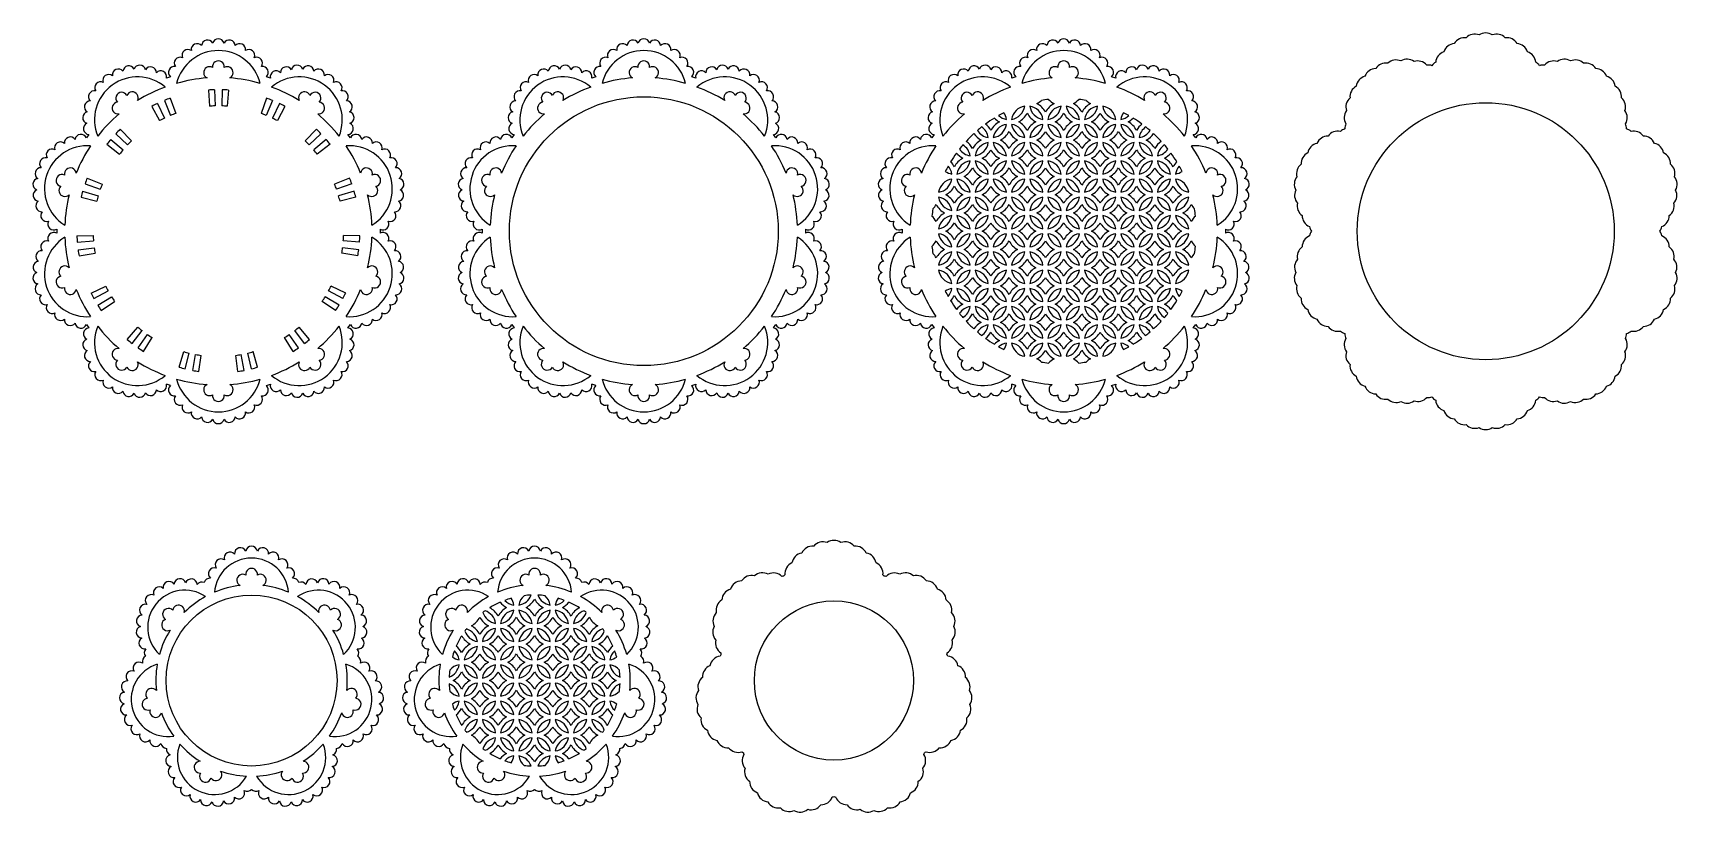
# Model space of a CAD drawing. Extents: x -1148 to -591, y -398 to -134.
import ezdxf

# ---------------------------------------------------------------- set-up
doc = ezdxf.new("R2010")
doc.units = 0
doc.layers.get('0').update_dxf_attribs({"linetype": 'CONTINUOUS'})

msp = doc.modelspace()

# ---------------------------------------------------------------- linework, layer by layer
for p, q in [((-1101.550486, -148.943117), (-1102.912546, -149.385678)), ((-1067.666352, -149.385678), (-1069.028413, -148.943117)), ((-957.269635, -148.943117), (-958.631695, -149.385678)), ((-923.385501, -149.385678), (-924.747562, -148.943117)), ((-814.86233, -148.943117), (-816.22439, -149.385678)), ((-780.978196, -149.385678), (-782.340257, -148.943117)), ((-1088.699178, -153.427978), (-1088.30848, -158.914083)), ((-1086.58723, -153.324265), (-1086.438526, -158.822255)), ((-1083.991668, -153.324265), (-1084.140373, -158.822255)), ((-1081.879721, -153.427978), (-1082.270419, -158.914083)), ((-1107.87843, -158.954174), (-1105.290109, -163.80707)), ((-1105.991253, -158.000421), (-1103.619171, -162.962601)), ((-1103.620089, -156.944711), (-1101.519703, -162.027858)), ((-1101.648545, -156.180451), (-1099.774065, -161.351169)), ((-1068.930354, -156.180451), (-1070.804833, -161.351169)), ((-1066.95881, -156.944711), (-1069.059195, -162.027858)), ((-1064.587646, -158.000421), (-1066.959727, -162.962601)), ((-1062.700469, -158.954174), (-1065.28879, -163.80707)), ((-1118.588733, -166.735665), (-1114.77319, -170.696932)), ((-1051.990165, -166.735665), (-1055.805708, -170.696932)), ((-1129.223456, -168.501673), (-1130.065256, -169.66031)), ((-1123.151841, -171.80351), (-1118.813442, -175.184086)), ((-1121.815746, -170.164629), (-1117.630441, -173.732994)), ((-1120.078976, -168.235751), (-1116.092676, -172.025133)), ((-1050.499923, -168.235751), (-1054.486223, -172.025133)), ((-1048.763153, -170.164629), (-1052.948458, -173.732994)), ((-1047.427058, -171.80351), (-1051.765457, -175.184086)), ((-1040.513643, -169.66031), (-1041.355442, -168.501673)), ((-984.942606, -168.501673), (-985.784405, -169.66031)), ((-896.232792, -169.66031), (-897.074591, -168.501673)), ((-842.5353, -168.501673), (-843.3771, -169.66031)), ((-753.825487, -169.66031), (-754.667286, -168.501673)), ((-1129.771173, -183.268529), (-1124.674309, -185.335405)), ((-1040.807726, -183.268529), (-1045.90459, -185.335405)), ((-1131.32451, -187.713588), (-1126.049659, -189.271134)), ((-1130.522437, -185.245061), (-1125.339491, -187.08546)), ((-1040.056461, -185.245061), (-1045.239408, -187.08546)), ((-1039.254389, -187.713588), (-1044.529239, -189.271134)), ((-1131.878501, -189.754218), (-1126.540172, -191.077942)), ((-1038.700398, -189.754218), (-1044.038726, -191.077942)), ((-1140.115129, -200.59064), (-1140.115129, -202.022795)), ((-1030.463769, -200.59064), (-1030.463769, -202.022795)), ((-995.834278, -200.59064), (-995.834278, -202.022795)), ((-886.182918, -200.59064), (-886.182918, -202.022795)), ((-853.426973, -200.59064), (-853.426973, -202.022795)), ((-743.775613, -200.59064), (-743.775613, -202.022795)), ((-1133.262318, -202.920359), (-1127.765427, -202.735463)), ((-1133.144704, -205.031578), (-1127.66129, -204.604771)), ((-1037.434195, -205.031578), (-1042.917609, -204.604771)), ((-1037.31658, -202.920359), (-1042.813472, -202.735463)), ((-1132.873394, -207.612921), (-1127.421067, -206.890336)), ((-1132.549491, -209.702459), (-1127.134278, -208.740447)), ((-1038.029408, -209.702459), (-1043.444621, -208.740447)), ((-1037.705505, -207.612921), (-1043.157832, -206.890336)), ((-1128.458519, -222.293176), (-1123.512063, -219.888478)), ((-1127.492363, -224.174033), (-1122.656612, -221.55382)), ((-1043.086536, -224.174033), (-1047.922286, -221.55382)), ((-1042.12038, -222.293176), (-1047.066836, -219.888478)), ((-1126.194582, -226.421855), (-1121.507535, -223.544079)), ((-1125.04879, -228.199), (-1120.493032, -225.117592)), ((-1045.530109, -228.199), (-1050.085866, -225.117592)), ((-1044.384317, -226.421855), (-1049.071363, -223.544079)), ((-1130.065256, -232.953125), (-1129.223456, -234.111763)), ((-1116.190395, -238.037244), (-1112.649662, -233.828538)), ((-1054.388504, -238.037244), (-1057.929237, -233.828538)), ((-1041.355442, -234.111763), (-1040.513643, -232.953125)), ((-985.784405, -232.953125), (-984.942606, -234.111763)), ((-897.074591, -234.111763), (-896.232792, -232.953125)), ((-843.3771, -232.953125), (-842.5353, -234.111763)), ((-754.667286, -234.111763), (-753.825487, -232.953125)), ((-1114.542754, -239.362521), (-1111.190813, -235.00196)), ((-1112.442901, -240.888154), (-1109.331568, -236.352781)), ((-1110.673338, -242.04562), (-1107.764768, -237.377621)), ((-1059.905561, -242.04562), (-1062.814131, -237.377621)), ((-1058.135998, -240.888154), (-1061.247331, -236.352781)), ((-1056.036144, -239.362521), (-1059.388086, -235.00196)), ((-1098.579217, -247.43027), (-1097.056431, -242.14528)), ((-1096.534984, -247.970815), (-1095.246433, -242.623887)), ((-1093.996141, -248.510463), (-1092.998499, -243.1017)), ((-1091.908781, -248.848115), (-1091.150316, -243.400663)), ((-1078.670118, -248.848115), (-1079.428583, -243.400663)), ((-1076.582758, -248.510463), (-1077.5804, -243.1017)), ((-1074.043915, -247.970815), (-1075.332466, -242.623887)), ((-1071.999682, -247.43027), (-1073.522467, -242.14528)), ((-1101.550486, -253.670318), (-1102.912546, -253.227758)), ((-1069.028413, -253.670318), (-1067.666352, -253.227758)), ((-957.269635, -253.670318), (-958.631695, -253.227758)), ((-924.747562, -253.670318), (-923.385501, -253.227758)), ((-814.86233, -253.670318), (-816.22439, -253.227758)), ((-782.340257, -253.670318), (-780.978196, -253.227758))]:
    msp.add_line(p, q)
for centre, radius in [((-941.008598, -201.306718), 45.586623), ((-655.482426, -201.306718), 43.586623), ((-1074.044461, -353.690613), 29), ((-876.519753, -353.690613), 27)]:
    msp.add_circle(centre, radius)
for centre, radius, start, end in [((-1092.487995, -139.685166), 2, 41.037374, 190.391197), ((-1088.981284, -138.458115), 2, 28.180232, 177.534054), ((-1085.289449, -138.042145), 2, 15.323089, 164.676911), ((-1081.597614, -138.458115), 2, 2.465946, 151.819768), ((-1078.090904, -139.685166), 2, 349.608803, 138.962626), ((-948.207144, -139.685166), 2, 41.037374, 190.391197), ((-944.700433, -138.458115), 2, 28.180232, 177.534054), ((-941.008598, -138.042145), 2, 15.323089, 164.676911), ((-937.316764, -138.458115), 2, 2.465946, 151.819768), ((-933.810053, -139.685166), 2, 349.608803, 138.962626), ((-805.799839, -139.685166), 2, 41.037374, 190.391197), ((-802.293128, -138.458115), 2, 28.180232, 177.534054), ((-798.601293, -138.042145), 2, 15.323089, 164.676911), ((-794.909458, -138.458115), 2, 2.465946, 151.819768), ((-791.402747, -139.685166), 2, 349.608803, 138.962626), ((-665.826717, -141.661769), 4, 94.471497, 162.67136), ((-662.680972, -139.685166), 4, 81.614355, 149.814217), ((-659.174261, -138.458115), 4, 68.757212, 136.957074), ((-655.482426, -138.042145), 4, 55.900069, 124.099931), ((-651.790591, -138.458115), 4, 43.042926, 111.242788), ((-648.28388, -139.685166), 4, 30.185783, 98.385645), ((-645.138134, -141.661769), 4, 17.32864, 85.528503), ((-1111.979163, -146.972719), 2, 12.75166, 162.105483), ((-1098.260781, -144.288809), 2, 66.75166, 216.105483), ((-1085.289449, -154.6331), 14.590955, 13.791641, 166.208359), ((-1095.633741, -141.661769), 2, 53.894517, 203.24834), ((-1085.289449, -145.545107), 2, 352.492614, 187.507386), ((-1074.945158, -141.661769), 2, 336.75166, 126.105483), ((-1072.318118, -144.288809), 2, 323.894517, 113.24834), ((-1058.599736, -146.972719), 2, 17.894517, 167.24834), ((-967.698312, -146.972719), 2, 12.75166, 162.105483), ((-953.97993, -144.288809), 2, 66.75166, 216.105483), ((-941.008598, -154.6331), 14.590955, 13.791641, 166.208359), ((-951.35289, -141.661769), 2, 53.894517, 203.24834), ((-941.008598, -145.545107), 2, 352.492614, 187.507386), ((-930.664307, -141.661769), 2, 336.75166, 126.105483), ((-928.037267, -144.288809), 2, 323.894517, 113.24834), ((-914.318885, -146.972719), 2, 17.894517, 167.24834), ((-825.291007, -146.972719), 2, 12.75166, 162.105483), ((-811.572624, -144.288809), 2, 66.75166, 216.105483), ((-798.601293, -154.6331), 14.590955, 13.791641, 166.208359), ((-808.945585, -141.661769), 2, 53.894517, 203.24834), ((-798.601293, -145.545107), 2, 352.492614, 187.507386), ((-788.257002, -141.661769), 2, 336.75166, 126.105483), ((-785.629962, -144.288809), 2, 323.894517, 113.24834), ((-771.91158, -146.972719), 2, 17.894517, 167.24834), ((-689.437151, -148.291124), 4, 79.042926, 147.242788), ((-685.878919, -147.222636), 4, 66.185783, 134.385645), ((-682.17214, -146.972719), 4, 53.32864, 121.528503), ((-678.502685, -147.553903), 4, 40.471497, 108.67136), ((-675.054556, -148.937047), 4, 70.571501, 95.814217), ((-670.43036, -147.434555), 4, 120.185783, 145.428499), ((-668.453757, -144.288809), 4, 107.32864, 175.528503), ((-642.511095, -144.288809), 4, 4.471497, 72.67136), ((-640.534492, -147.434555), 4, 34.571501, 59.814217), ((-635.910296, -148.937047), 4, 84.185783, 109.428499), ((-632.462167, -147.553903), 4, 71.32864, 139.528503), ((-628.792712, -146.972719), 4, 58.471497, 126.67136), ((-625.085932, -147.222636), 4, 45.614355, 113.814217), ((-621.527701, -148.291124), 4, 32.757212, 100.957074), ((-1112.723513, -163.546968), 14.590955, 49.791641, 202.208359), ((-1122.475432, -150.124603), 2, 51.323089, 200.676911), ((-1119.244174, -148.291124), 2, 38.465946, 187.819768), ((-1115.685943, -147.222636), 2, 25.608803, 174.962626), ((-1108.309708, -147.553903), 2, 359.894517, 149.24834), ((-1104.86158, -148.937047), 2, 347.037374, 136.391197), ((-1100.237384, -147.434555), 2, 79.608803, 228.962626), ((-1085.289449, -201.306718), 52.115431, 94.249747, 105.777472), ((-1088.275834, -147.536423), 2, 59.883195, 244.037005), ((-1082.303064, -147.536423), 2, 295.962995, 120.116805), ((-1085.289449, -201.306718), 52.115431, 74.222528, 85.750253), ((-1070.341515, -147.434555), 2, 311.037374, 100.391197), ((-1065.717319, -148.937047), 2, 43.608803, 192.962626), ((-1057.855385, -163.546968), 14.590955, 337.791641, 130.208359), ((-1062.269191, -147.553903), 2, 30.75166, 180.105483), ((-1054.892956, -147.222636), 2, 5.037374, 154.391197), ((-1051.334725, -148.291124), 2, 352.180232, 141.534054), ((-1048.103466, -150.124603), 2, 339.323089, 128.676911), ((-968.442662, -163.546968), 14.590955, 49.791641, 202.208359), ((-978.194581, -150.124603), 2, 51.323089, 200.676911), ((-974.963323, -148.291124), 2, 38.465946, 187.819768), ((-971.405092, -147.222636), 2, 25.608803, 174.962626), ((-964.028857, -147.553903), 2, 359.894517, 149.24834), ((-960.580729, -148.937047), 2, 347.037374, 136.391197), ((-955.956533, -147.434555), 2, 79.608803, 228.962626), ((-941.008598, -201.306718), 52.115431, 94.249747, 105.777472), ((-943.994983, -147.536423), 2, 59.883195, 244.037005), ((-938.022213, -147.536423), 2, 295.962995, 120.116805), ((-941.008598, -201.306718), 52.115431, 74.222528, 85.750253), ((-926.060664, -147.434555), 2, 311.037374, 100.391197), ((-921.436468, -148.937047), 2, 43.608803, 192.962626), ((-913.574534, -163.546968), 14.590955, 337.791641, 130.208359), ((-917.98834, -147.553903), 2, 30.75166, 180.105483), ((-910.612105, -147.222636), 2, 5.037374, 154.391197), ((-907.053874, -148.291124), 2, 352.180232, 141.534054), ((-903.822615, -150.124603), 2, 339.323089, 128.676911), ((-826.035357, -163.546968), 14.590955, 49.791641, 202.208359), ((-835.787276, -150.124603), 2, 51.323089, 200.676911), ((-832.556018, -148.291124), 2, 38.465946, 187.819768), ((-828.997787, -147.222636), 2, 25.608803, 174.962626), ((-821.621552, -147.553903), 2, 359.894517, 149.24834), ((-818.173423, -148.937047), 2, 347.037374, 136.391197), ((-813.549228, -147.434555), 2, 79.608803, 228.962626), ((-798.601293, -201.306718), 52.115431, 94.249747, 105.777472), ((-801.587678, -147.536423), 2, 59.883195, 244.037005), ((-795.614908, -147.536423), 2, 295.962995, 120.116805), ((-798.601293, -201.306718), 52.115431, 74.222528, 85.750253), ((-783.653359, -147.434555), 2, 311.037374, 100.391197), ((-779.029163, -148.937047), 2, 43.608803, 192.962626), ((-771.167229, -163.546968), 14.590955, 337.791641, 130.208359), ((-775.581035, -147.553903), 2, 30.75166, 180.105483), ((-768.2048, -147.222636), 2, 5.037374, 154.391197), ((-764.646568, -148.291124), 2, 352.180232, 141.534054), ((-761.41531, -150.124603), 2, 339.323089, 128.676911), ((-695.410665, -152.631136), 4, 104.757212, 172.957074), ((-692.668409, -150.124603), 4, 91.900069, 160.099931), ((-618.296443, -150.124603), 4, 19.900069, 88.099931), ((-615.554187, -152.631136), 4, 7.042926, 75.242788), ((-1127.333435, -155.685034), 2, 77.037374, 226.391197), ((-1125.217689, -152.631136), 2, 64.180232, 213.534054), ((-1118.065302, -156.194627), 2, 28.492614, 223.507386), ((-1114.478799, -156.050283), 2, 331.962995, 156.116805), ((-1085.289449, -201.306718), 52.115431, 110.222528, 121.750253), ((-1085.289449, -201.306718), 48, 91.549301, 94.073495), ((-1085.289449, -201.306718), 48, 85.926505, 88.450699), ((-1085.289449, -201.306718), 52.115431, 58.249747, 69.777472), ((-1056.100099, -156.050283), 2, 23.883195, 208.037005), ((-1052.513597, -156.194627), 2, 316.492614, 151.507386), ((-1045.36121, -152.631136), 2, 326.465946, 115.819768), ((-1043.245464, -155.685034), 2, 313.608803, 102.962626), ((-983.052584, -155.685034), 2, 77.037374, 226.391197), ((-980.936838, -152.631136), 2, 64.180232, 213.534054), ((-973.784451, -156.194627), 2, 28.492614, 223.507386), ((-970.197948, -156.050283), 2, 331.962995, 156.116805), ((-941.008598, -201.306718), 52.115431, 110.222528, 121.750253), ((-941.008598, -201.306718), 52.115431, 58.249747, 69.777472), ((-911.819248, -156.050283), 2, 23.883195, 208.037005), ((-908.232746, -156.194627), 2, 316.492614, 151.507386), ((-901.080359, -152.631136), 2, 326.465946, 115.819768), ((-898.964613, -155.685034), 2, 313.608803, 102.962626), ((-840.645278, -155.685034), 2, 77.037374, 226.391197), ((-838.529532, -152.631136), 2, 64.180232, 213.534054), ((-831.377146, -156.194627), 2, 28.492614, 223.507386), ((-827.790643, -156.050283), 2, 331.962995, 156.116805), ((-798.601293, -201.306718), 52.115431, 110.222528, 121.750253), ((-798.601293, -201.306718), 52.115431, 58.249747, 69.777472), ((-769.411943, -156.050283), 2, 23.883195, 208.037005), ((-765.82544, -156.194627), 2, 316.492614, 151.507386), ((-758.673054, -152.631136), 2, 326.465946, 115.819768), ((-756.557308, -155.685034), 2, 313.608803, 102.962626), ((-698.909555, -159.133163), 4, 130.471497, 198.67136), ((-697.526411, -155.685034), 4, 117.614355, 185.814217), ((-613.438441, -155.685034), 4, 354.185783, 62.385645), ((-612.055297, -159.133163), 4, 341.32864, 49.528503), ((-1129.297763, -162.802618), 2, 102.75166, 252.105483), ((-1128.716578, -159.133163), 2, 89.894517, 239.24834), ((-1085.289449, -201.306718), 52.115431, 130.249747, 141.777472), ((-1119.310872, -159.560989), 2, 95.883195, 280.037005), ((-1085.289449, -201.306718), 48, 115.549301, 118.073495), ((-1085.289449, -201.306718), 48, 109.926505, 112.450699), ((-1085.289449, -201.306718), 42.5, 109.926505, 112.450699), ((-1085.289449, -201.306718), 42.5, 91.549301, 94.073495), ((-1085.289449, -201.306718), 42.5, 85.926505, 88.450699), ((-1085.289449, -201.306718), 42.5, 67.549301, 70.073495), ((-1085.289449, -201.306718), 48, 67.549301, 70.073495), ((-1085.289449, -201.306718), 48, 61.926505, 64.450699), ((-1051.268027, -159.560989), 2, 259.962995, 84.116805), ((-1085.289449, -201.306718), 52.115431, 38.222528, 49.750253), ((-1041.86232, -159.133163), 2, 300.75166, 90.105483), ((-1041.281136, -162.802618), 2, 287.894517, 77.24834), ((-985.016912, -162.802618), 2, 102.75166, 252.105483), ((-984.435727, -159.133163), 2, 89.894517, 239.24834), ((-941.008598, -201.306718), 52.115431, 130.249747, 141.777472), ((-975.030021, -159.560989), 2, 95.883195, 280.037005), ((-906.987176, -159.560989), 2, 259.962995, 84.116805), ((-941.008598, -201.306718), 52.115431, 38.222528, 49.750253), ((-897.581469, -159.133163), 2, 300.75166, 90.105483), ((-897.000285, -162.802618), 2, 287.894517, 77.24834), ((-842.609607, -162.802618), 2, 102.75166, 252.105483), ((-842.028422, -159.133163), 2, 89.894517, 239.24834), ((-798.601293, -201.306718), 52.115431, 130.249747, 141.777472), ((-832.622716, -159.560989), 2, 95.883195, 280.037005), ((-798.601293, -201.306718), 45, 116.799103, 119.405672), ((-823.328189, -164.216374), 5.4, 9.044199, 34.728735), ((-810.964741, -164.216374), 5.4, 99.044199, 170.955801), ((-817.146465, -158.03465), 5.4, 279.044199, 350.955801), ((-817.146465, -158.03465), 7, 297.980975, 332.019025), ((-804.783017, -158.03465), 7, 207.980975, 242.019025), ((-804.783017, -158.03465), 5.4, 189.044199, 260.955801), ((-810.964741, -164.216374), 5.4, 9.044199, 80.955801), ((-810.964741, -151.852926), 7, 297.980975, 313.308284), ((-810.964741, -164.216374), 7, 27.980975, 62.019025), ((-798.601293, -201.306718), 45, 96.562595, 99.674116), ((-798.601293, -164.216374), 7, 117.980975, 152.019025), ((-804.783017, -158.03465), 5.4, 279.044199, 350.955801), ((-798.601293, -164.216374), 5.4, 99.044199, 170.955801), ((-798.601293, -151.852926), 7, 222.717073, 242.019025), ((-804.783017, -158.03465), 7, 297.980975, 332.019025), ((-792.419569, -158.03465), 7, 207.980975, 242.019025), ((-798.601293, -164.216374), 5.4, 9.044199, 80.955801), ((-792.419569, -158.03465), 5.4, 189.044199, 260.955801), ((-798.601293, -151.852926), 7, 297.980975, 317.282927), ((-798.601293, -164.216374), 7, 27.980975, 62.019025), ((-798.601293, -201.306718), 45, 80.325884, 83.437405), ((-786.237845, -164.216374), 7, 117.980975, 152.019025), ((-786.237845, -164.216374), 5.4, 99.044199, 170.955801), ((-792.419569, -158.03465), 5.4, 279.044199, 350.955801), ((-786.237845, -151.852926), 7, 226.691716, 242.019025), ((-792.419569, -158.03465), 7, 297.980975, 332.019025), ((-780.056121, -158.03465), 7, 207.980975, 242.019025), ((-780.056121, -158.03465), 5.4, 189.044199, 260.955801), ((-786.237845, -164.216374), 5.4, 9.044199, 80.955801), ((-773.874397, -164.216374), 5.4, 145.271265, 170.955801), ((-798.601293, -201.306718), 45, 60.594328, 63.200897), ((-764.579871, -159.560989), 2, 259.962995, 84.116805), ((-798.601293, -201.306718), 52.115431, 38.222528, 49.750253), ((-755.174164, -159.133163), 2, 300.75166, 90.105483), ((-754.59298, -162.802618), 2, 287.894517, 77.24834), ((-699.490739, -162.802618), 4, 143.32864, 211.528503), ((-611.474112, -162.802618), 4, 328.471497, 36.67136), ((-1129.047845, -166.509398), 2, 115.608803, 264.962626), ((-1085.289449, -201.306718), 48, 133.926505, 136.450699), ((-1085.289449, -201.306718), 42.5, 115.549301, 118.073495), ((-1085.289449, -201.306718), 42.5, 61.926505, 64.450699), ((-1085.289449, -201.306718), 48, 43.549301, 46.073495), ((-1041.531053, -166.509398), 2, 275.037374, 64.391197), ((-984.766994, -166.509398), 2, 115.608803, 264.962626), ((-897.250202, -166.509398), 2, 275.037374, 64.391197), ((-842.359689, -166.509398), 2, 115.608803, 264.962626), ((-798.601293, -201.306718), 45, 128.221484, 130.581032), ((-823.328189, -164.216374), 5.4, 212.6514, 260.955801), ((-829.509913, -170.398098), 5.4, 9.044199, 55.391906), ((-829.509913, -170.398098), 7, 27.980975, 51.126848), ((-798.601293, -201.306718), 45, 121.526588, 126.102514), ((-817.146465, -170.398098), 7, 117.980975, 152.019025), ((-817.146465, -170.398098), 5.4, 99.044199, 170.955801), ((-823.328189, -164.216374), 5.4, 279.044199, 350.955801), ((-817.146465, -158.03465), 7, 224.589702, 242.019025), ((-817.146465, -158.03465), 5.4, 228.906314, 260.955801), ((-817.146465, -170.398098), 5.4, 9.044199, 80.955801), ((-810.964741, -164.216374), 5.4, 189.044199, 260.955801), ((-817.146465, -170.398098), 7, 27.980975, 62.019025), ((-804.783017, -170.398098), 7, 117.980975, 152.019025), ((-804.783017, -170.398098), 5.4, 99.044199, 170.955801), ((-810.964741, -164.216374), 5.4, 279.044199, 350.955801), ((-798.601293, -164.216374), 5.4, 189.044199, 260.955801), ((-804.783017, -170.398098), 5.4, 9.044199, 80.955801), ((-804.783017, -170.398098), 7, 27.980975, 62.019025), ((-792.419569, -170.398098), 7, 117.980975, 152.019025), ((-792.419569, -170.398098), 5.4, 99.044199, 170.955801), ((-798.601293, -164.216374), 5.4, 279.044199, 350.955801), ((-786.237845, -164.216374), 5.4, 189.044199, 260.955801), ((-792.419569, -170.398098), 5.4, 9.044199, 80.955801), ((-792.419569, -170.398098), 7, 27.980975, 62.019025), ((-780.056121, -170.398098), 7, 117.980975, 152.019025), ((-780.056121, -170.398098), 5.4, 99.044199, 170.955801), ((-786.237845, -164.216374), 5.4, 279.044199, 350.955801), ((-780.056121, -158.03465), 5.4, 279.044199, 311.093686), ((-780.056121, -170.398098), 5.4, 9.044199, 80.955801), ((-773.874397, -164.216374), 5.4, 189.044199, 260.955801), ((-780.056121, -158.03465), 7, 297.980975, 315.410298), ((-780.056121, -170.398098), 7, 27.980975, 62.019025), ((-798.601293, -201.306718), 45, 53.897486, 58.473412), ((-767.692673, -170.398098), 7, 128.873152, 152.019025), ((-767.692673, -170.398098), 5.4, 124.608094, 170.955801), ((-773.874397, -164.216374), 5.4, 279.044199, 327.3486), ((-798.601293, -201.306718), 45, 49.418968, 51.778516), ((-754.842897, -166.509398), 2, 275.037374, 64.391197), ((-702.098732, -170.442973), 4, 106.571501, 131.814217), ((-699.240822, -166.509398), 4, 156.185783, 181.428499), ((-611.72403, -166.509398), 4, 358.571501, 23.814217), ((-608.86612, -170.442973), 4, 48.185783, 73.428499), ((-1129.678697, -186.883777), 14.590955, 85.791641, 238.208359), ((-1138.818605, -173.037409), 2, 48.75166, 198.105483), ((-1135.508342, -171.350746), 2, 35.894517, 185.24834), ((-1131.905756, -170.442973), 2, 23.037374, 172.391197), ((-1085.289449, -201.306718), 52.115431, 146.222528, 157.750253), ((-1085.289449, -201.306718), 48, 139.549301, 142.073495), ((-1085.289449, -201.306718), 42.5, 133.926505, 136.450699), ((-1085.289449, -201.306718), 42.5, 43.549301, 46.073495), ((-1085.289449, -201.306718), 48, 37.926505, 40.450699), ((-1040.900201, -186.883777), 14.590955, 301.791641, 94.208359), ((-1085.289449, -201.306718), 52.115431, 22.249747, 33.777472), ((-1038.673143, -170.442973), 2, 7.608803, 156.962626), ((-1035.070557, -171.350746), 2, 354.75166, 144.105483), ((-1031.760294, -173.037409), 2, 341.894517, 131.24834), ((-985.397847, -186.883777), 14.590955, 85.791641, 238.208359), ((-994.537754, -173.037409), 2, 48.75166, 198.105483), ((-991.227491, -171.350746), 2, 35.894517, 185.24834), ((-987.624905, -170.442973), 2, 23.037374, 172.391197), ((-941.008598, -201.306718), 52.115431, 146.222528, 157.750253), ((-896.61935, -186.883777), 14.590955, 301.791641, 94.208359), ((-941.008598, -201.306718), 52.115431, 22.249747, 33.777472), ((-894.392292, -170.442973), 2, 7.608803, 156.962626), ((-890.789706, -171.350746), 2, 354.75166, 144.105483), ((-887.479443, -173.037409), 2, 341.894517, 131.24834), ((-842.990541, -186.883777), 14.590955, 85.791641, 238.208359), ((-852.130449, -173.037409), 2, 48.75166, 198.105483), ((-848.820185, -171.350746), 2, 35.894517, 185.24834), ((-845.217599, -170.442973), 2, 23.037374, 172.391197), ((-798.601293, -201.306718), 52.115431, 146.222528, 157.750253), ((-798.601293, -201.306718), 45, 139.418968, 141.778516), ((-835.691637, -176.579822), 5.4, 9.044199, 57.3486), ((-798.601293, -201.306718), 45, 132.637655, 137.362345), ((-835.691637, -176.579822), 7, 27.980975, 55.28961), ((-823.328189, -176.579822), 7, 117.980975, 152.019025), ((-823.328189, -164.216374), 7, 214.71039, 242.019025), ((-829.509913, -170.398098), 5.4, 279.044199, 350.955801), ((-823.328189, -176.579822), 5.4, 99.044199, 170.955801), ((-817.146465, -170.398098), 5.4, 189.044199, 260.955801), ((-823.328189, -176.579822), 5.4, 9.044199, 80.955801), ((-823.328189, -164.216374), 7, 297.980975, 332.019025), ((-823.328189, -176.579822), 7, 27.980975, 62.019025), ((-810.964741, -164.216374), 7, 207.980975, 242.019025), ((-810.964741, -176.579822), 7, 117.980975, 152.019025), ((-817.146465, -170.398098), 5.4, 279.044199, 350.955801), ((-810.964741, -176.579822), 5.4, 99.044199, 170.955801), ((-810.964741, -176.579822), 5.4, 9.044199, 80.955801), ((-804.783017, -170.398098), 5.4, 189.044199, 260.955801), ((-810.964741, -164.216374), 7, 297.980975, 332.019025), ((-810.964741, -176.579822), 7, 27.980975, 62.019025), ((-798.601293, -164.216374), 7, 207.980975, 242.019025), ((-798.601293, -176.579822), 7, 117.980975, 152.019025), ((-798.601293, -176.579822), 5.4, 99.044199, 170.955801), ((-804.783017, -170.398098), 5.4, 279.044199, 350.955801), ((-798.601293, -176.579822), 5.4, 9.044199, 80.955801), ((-792.419569, -170.398098), 5.4, 189.044199, 260.955801), ((-798.601293, -164.216374), 7, 297.980975, 332.019025), ((-798.601293, -176.579822), 7, 27.980975, 62.019025), ((-786.237845, -164.216374), 7, 207.980975, 242.019025), ((-786.237845, -176.579822), 7, 117.980975, 152.019025), ((-786.237845, -176.579822), 5.4, 99.044199, 170.955801), ((-792.419569, -170.398098), 5.4, 279.044199, 350.955801), ((-780.056121, -170.398098), 5.4, 189.044199, 260.955801), ((-786.237845, -176.579822), 5.4, 9.044199, 80.955801), ((-786.237845, -164.216374), 7, 297.980975, 332.019025), ((-786.237845, -176.579822), 7, 27.980975, 62.019025), ((-773.874397, -164.216374), 7, 207.980975, 242.019025), ((-773.874397, -176.579822), 7, 117.980975, 152.019025), ((-780.056121, -170.398098), 5.4, 279.044199, 350.955801), ((-773.874397, -176.579822), 5.4, 99.044199, 170.955801), ((-767.692673, -170.398098), 5.4, 189.044199, 260.955801), ((-773.874397, -176.579822), 5.4, 9.044199, 80.955801), ((-773.874397, -164.216374), 7, 297.980975, 325.28961), ((-773.874397, -176.579822), 7, 27.980975, 62.019025), ((-798.601293, -201.306718), 45, 42.637655, 47.362345), ((-761.510949, -176.579822), 7, 124.71039, 152.019025), ((-761.510949, -176.579822), 5.4, 122.6514, 170.955801), ((-798.601293, -201.306718), 45, 38.221484, 40.581032), ((-754.212045, -186.883777), 14.590955, 301.791641, 94.208359), ((-798.601293, -201.306718), 52.115431, 22.249747, 33.777472), ((-751.984987, -170.442973), 2, 7.608803, 156.962626), ((-748.382401, -171.350746), 2, 354.75166, 144.105483), ((-745.072138, -173.037409), 2, 341.894517, 131.24834), ((-711.863531, -175.418387), 4, 102.185783, 170.385645), ((-709.011581, -173.037409), 4, 89.32864, 157.528503), ((-705.701318, -171.350746), 4, 76.471497, 144.67136), ((-605.263534, -171.350746), 4, 35.32864, 103.528503), ((-601.953271, -173.037409), 4, 22.471497, 90.67136), ((-599.10132, -175.418387), 4, 9.614355, 77.814217), ((-1143.921183, -178.374288), 2, 74.465946, 223.819768), ((-1141.670555, -175.418387), 2, 61.608803, 210.962626), ((-1085.289449, -201.306718), 42.5, 139.549301, 142.073495), ((-1085.289449, -201.306718), 42.5, 37.926505, 40.450699), ((-1028.908344, -175.418387), 2, 329.037374, 118.391197), ((-1026.657716, -178.374288), 2, 316.180232, 105.534054), ((-999.640332, -178.374288), 2, 74.465946, 223.819768), ((-997.389704, -175.418387), 2, 61.608803, 210.962626), ((-884.627493, -175.418387), 2, 329.037374, 118.391197), ((-882.376865, -178.374288), 2, 316.180232, 105.534054), ((-857.233027, -178.374288), 2, 74.465946, 223.819768), ((-854.982399, -175.418387), 2, 61.608803, 210.962626), ((-841.873361, -182.761546), 7, 27.980975, 45.410298), ((-798.601293, -201.306718), 45, 143.897486, 148.473412), ((-829.509913, -182.761546), 7, 117.980975, 152.019025), ((-829.509913, -170.398098), 7, 218.873152, 242.019025), ((-829.509913, -182.761546), 5.4, 99.044199, 170.955801), ((-835.691637, -176.579822), 5.4, 279.044199, 350.955801), ((-829.509913, -170.398098), 5.4, 214.608094, 260.955801), ((-823.328189, -176.579822), 5.4, 189.044199, 260.955801), ((-829.509913, -182.761546), 5.4, 9.044199, 80.955801), ((-829.509913, -170.398098), 7, 297.980975, 332.019025), ((-829.509913, -182.761546), 7, 27.980975, 62.019025), ((-817.146465, -170.398098), 7, 207.980975, 242.019025), ((-817.146465, -182.761546), 7, 117.980975, 152.019025), ((-817.146465, -182.761546), 5.4, 99.044199, 170.955801), ((-823.328189, -176.579822), 5.4, 279.044199, 350.955801), ((-810.964741, -176.579822), 5.4, 189.044199, 260.955801), ((-817.146465, -182.761546), 5.4, 9.044199, 80.955801), ((-817.146465, -170.398098), 7, 297.980975, 332.019025), ((-817.146465, -182.761546), 7, 27.980975, 62.019025), ((-804.783017, -170.398098), 7, 207.980975, 242.019025), ((-804.783017, -182.761546), 7, 117.980975, 152.019025), ((-810.964741, -176.579822), 5.4, 279.044199, 350.955801), ((-804.783017, -182.761546), 5.4, 99.044199, 170.955801), ((-804.783017, -182.761546), 5.4, 9.044199, 80.955801), ((-798.601293, -176.579822), 5.4, 189.044199, 260.955801), ((-804.783017, -170.398098), 7, 297.980975, 332.019025), ((-804.783017, -182.761546), 7, 27.980975, 62.019025), ((-792.419569, -170.398098), 7, 207.980975, 242.019025), ((-792.419569, -182.761546), 7, 117.980975, 152.019025), ((-798.601293, -176.579822), 5.4, 279.044199, 350.955801), ((-792.419569, -182.761546), 5.4, 99.044199, 170.955801), ((-786.237845, -176.579822), 5.4, 189.044199, 260.955801), ((-792.419569, -182.761546), 5.4, 9.044199, 80.955801), ((-792.419569, -170.398098), 7, 297.980975, 332.019025), ((-792.419569, -182.761546), 7, 27.980975, 62.019025), ((-780.056121, -170.398098), 7, 207.980975, 242.019025), ((-780.056121, -182.761546), 7, 117.980975, 152.019025), ((-786.237845, -176.579822), 5.4, 279.044199, 350.955801), ((-780.056121, -182.761546), 5.4, 99.044199, 170.955801), ((-780.056121, -182.761546), 5.4, 9.044199, 80.955801), ((-773.874397, -176.579822), 5.4, 189.044199, 260.955801), ((-780.056121, -170.398098), 7, 297.980975, 332.019025), ((-780.056121, -182.761546), 7, 27.980975, 62.019025), ((-767.692673, -170.398098), 7, 207.980975, 242.019025), ((-767.692673, -182.761546), 7, 117.980975, 152.019025), ((-773.874397, -176.579822), 5.4, 279.044199, 350.955801), ((-767.692673, -182.761546), 5.4, 99.044199, 170.955801), ((-767.692673, -170.398098), 5.4, 279.044199, 325.391906), ((-761.510949, -176.579822), 5.4, 189.044199, 260.955801), ((-767.692673, -182.761546), 5.4, 9.044199, 80.955801), ((-767.692673, -170.398098), 7, 297.980975, 321.126848), ((-767.692673, -182.761546), 7, 27.980975, 62.019025), ((-798.601293, -201.306718), 45, 31.526588, 36.102514), ((-755.329225, -182.761546), 7, 134.589702, 152.019025), ((-742.220188, -175.418387), 2, 329.037374, 118.391197), ((-739.969559, -178.374288), 2, 316.180232, 105.534054), ((-714.11416, -178.374288), 4, 115.042926, 183.242788), ((-596.850692, -178.374288), 4, 356.757212, 64.957074), ((-1146.202863, -185.396575), 2, 100.180232, 249.534054), ((-1145.457634, -181.75689), 2, 87.323089, 236.676911), ((-1138.321893, -184.075432), 2, 64.492614, 259.507386), ((-1135.505195, -181.850562), 2, 7.962995, 192.116805), ((-1085.289449, -201.306718), 48, 157.926505, 160.450699), ((-1085.289449, -201.306718), 48, 19.549301, 22.073495), ((-1035.073704, -181.850562), 2, 347.883195, 172.037005), ((-1032.257006, -184.075432), 2, 280.492614, 115.507386), ((-1025.121265, -181.75689), 2, 303.323089, 92.676911), ((-1024.376036, -185.396575), 2, 290.465946, 79.819768), ((-1001.922012, -185.396575), 2, 100.180232, 249.534054), ((-1001.176783, -181.75689), 2, 87.323089, 236.676911), ((-994.041042, -184.075432), 2, 64.492614, 259.507386), ((-991.224344, -181.850562), 2, 7.962995, 192.116805), ((-890.792853, -181.850562), 2, 347.883195, 172.037005), ((-887.976155, -184.075432), 2, 280.492614, 115.507386), ((-880.840414, -181.75689), 2, 303.323089, 92.676911), ((-880.095185, -185.396575), 2, 290.465946, 79.819768), ((-859.514706, -185.396575), 2, 100.180232, 249.534054), ((-858.769478, -181.75689), 2, 87.323089, 236.676911), ((-851.633737, -184.075432), 2, 64.492614, 259.507386), ((-848.817039, -181.850562), 2, 7.962995, 192.116805), ((-835.691637, -188.94327), 5.4, 99.044199, 170.955801), ((-841.873361, -182.761546), 5.4, 279.044199, 350.955801), ((-835.691637, -176.579822), 5.4, 235.271265, 260.955801), ((-798.601293, -201.306718), 45, 150.594328, 153.200897), ((-841.873361, -182.761546), 5.4, 9.044199, 41.093686), ((-829.509913, -182.761546), 5.4, 189.044199, 260.955801), ((-835.691637, -188.94327), 5.4, 9.044199, 80.955801), ((-835.691637, -176.579822), 7, 297.980975, 332.019025), ((-835.691637, -188.94327), 7, 27.980975, 62.019025), ((-823.328189, -176.579822), 7, 207.980975, 242.019025), ((-823.328189, -188.94327), 7, 117.980975, 152.019025), ((-823.328189, -188.94327), 5.4, 99.044199, 170.955801), ((-829.509913, -182.761546), 5.4, 279.044199, 350.955801), ((-817.146465, -182.761546), 5.4, 189.044199, 260.955801), ((-823.328189, -188.94327), 5.4, 9.044199, 80.955801), ((-823.328189, -176.579822), 7, 297.980975, 332.019025), ((-823.328189, -188.94327), 7, 27.980975, 62.019025), ((-810.964741, -176.579822), 7, 207.980975, 242.019025), ((-810.964741, -188.94327), 7, 117.980975, 152.019025), ((-810.964741, -188.94327), 5.4, 99.044199, 170.955801), ((-817.146465, -182.761546), 5.4, 279.044199, 350.955801), ((-810.964741, -188.94327), 5.4, 9.044199, 80.955801), ((-804.783017, -182.761546), 5.4, 189.044199, 260.955801), ((-810.964741, -176.579822), 7, 297.980975, 332.019025), ((-810.964741, -188.94327), 7, 27.980975, 62.019025), ((-798.601293, -176.579822), 7, 207.980975, 242.019025), ((-798.601293, -188.94327), 7, 117.980975, 152.019025), ((-798.601293, -188.94327), 5.4, 99.044199, 170.955801), ((-804.783017, -182.761546), 5.4, 279.044199, 350.955801), ((-798.601293, -188.94327), 5.4, 9.044199, 80.955801), ((-792.419569, -182.761546), 5.4, 189.044199, 260.955801), ((-798.601293, -176.579822), 7, 297.980975, 332.019025), ((-798.601293, -188.94327), 7, 27.980975, 62.019025), ((-786.237845, -176.579822), 7, 207.980975, 242.019025), ((-786.237845, -188.94327), 7, 117.980975, 152.019025), ((-786.237845, -188.94327), 5.4, 99.044199, 170.955801), ((-792.419569, -182.761546), 5.4, 279.044199, 350.955801), ((-786.237845, -188.94327), 5.4, 9.044199, 80.955801), ((-780.056121, -182.761546), 5.4, 189.044199, 260.955801), ((-786.237845, -176.579822), 7, 297.980975, 332.019025), ((-786.237845, -188.94327), 7, 27.980975, 62.019025), ((-773.874397, -176.579822), 7, 207.980975, 242.019025), ((-773.874397, -188.94327), 7, 117.980975, 152.019025), ((-780.056121, -182.761546), 5.4, 279.044199, 350.955801), ((-773.874397, -188.94327), 5.4, 99.044199, 170.955801), ((-767.692673, -182.761546), 5.4, 189.044199, 260.955801), ((-773.874397, -188.94327), 5.4, 9.044199, 80.955801), ((-773.874397, -176.579822), 7, 297.980975, 332.019025), ((-773.874397, -188.94327), 7, 27.980975, 62.019025), ((-761.510949, -176.579822), 7, 207.980975, 242.019025), ((-761.510949, -188.94327), 7, 117.980975, 152.019025), ((-767.692673, -182.761546), 5.4, 279.044199, 350.955801), ((-761.510949, -188.94327), 5.4, 99.044199, 170.955801), ((-755.329225, -182.761546), 5.4, 138.906314, 170.955801), ((-761.510949, -176.579822), 5.4, 279.044199, 304.728735), ((-761.510949, -188.94327), 5.4, 9.044199, 80.955801), ((-755.329225, -182.761546), 5.4, 189.044199, 260.955801), ((-798.601293, -201.306718), 45, 26.799103, 29.405672), ((-748.385548, -181.850562), 2, 347.883195, 172.037005), ((-745.568849, -184.075432), 2, 280.492614, 115.507386), ((-738.433109, -181.75689), 2, 303.323089, 92.676911), ((-737.68788, -185.396575), 2, 290.465946, 79.819768), ((-716.395839, -185.396575), 4, 140.757212, 208.957074), ((-715.65061, -181.75689), 4, 127.900069, 196.099931), ((-595.314242, -181.75689), 4, 343.900069, 52.099931), ((-594.569013, -185.396575), 4, 331.042926, 39.242788), ((-1146.119501, -189.110835), 2, 113.037374, 262.391197), ((-1137.350882, -187.531004), 2, 131.883195, 316.037005), ((-1085.289449, -201.306718), 52.115431, 166.249747, 177.777472), ((-1085.289449, -201.306718), 48, 163.549301, 166.073495), ((-1085.289449, -201.306718), 42.5, 163.549301, 166.073495), ((-1085.289449, -201.306718), 42.5, 157.926505, 160.450699), ((-1085.289449, -201.306718), 42.5, 19.549301, 22.073495), ((-1085.289449, -201.306718), 42.5, 13.926505, 16.450699), ((-1085.289449, -201.306718), 48, 13.926505, 16.450699), ((-1033.228016, -187.531004), 2, 223.962995, 48.116805), ((-1085.289449, -201.306718), 52.115431, 2.222528, 13.750253), ((-1024.459398, -189.110835), 2, 277.608803, 66.962626), ((-1001.83865, -189.110835), 2, 113.037374, 262.391197), ((-993.070031, -187.531004), 2, 131.883195, 316.037005), ((-941.008598, -201.306718), 52.115431, 166.249747, 177.777472), ((-888.947166, -187.531004), 2, 223.962995, 48.116805), ((-941.008598, -201.306718), 52.115431, 2.222528, 13.750253), ((-880.178547, -189.110835), 2, 277.608803, 66.962626), ((-859.431345, -189.110835), 2, 113.037374, 262.391197), ((-850.662726, -187.531004), 2, 131.883195, 316.037005), ((-798.601293, -201.306718), 52.115431, 166.249747, 177.777472), ((-841.873361, -182.761546), 7, 297.980975, 332.019025), ((-841.873361, -195.124994), 7, 27.980975, 62.019025), ((-829.509913, -182.761546), 7, 207.980975, 242.019025), ((-829.509913, -195.124994), 7, 117.980975, 152.019025), ((-829.509913, -182.761546), 7, 297.980975, 332.019025), ((-829.509913, -195.124994), 7, 27.980975, 62.019025), ((-817.146465, -182.761546), 7, 207.980975, 242.019025), ((-817.146465, -195.124994), 7, 117.980975, 152.019025), ((-817.146465, -182.761546), 7, 297.980975, 332.019025), ((-817.146465, -195.124994), 7, 27.980975, 62.019025), ((-804.783017, -182.761546), 7, 207.980975, 242.019025), ((-804.783017, -195.124994), 7, 117.980975, 152.019025), ((-804.783017, -182.761546), 7, 297.980975, 332.019025), ((-804.783017, -195.124994), 7, 27.980975, 62.019025), ((-792.419569, -182.761546), 7, 207.980975, 242.019025), ((-792.419569, -195.124994), 7, 117.980975, 152.019025), ((-792.419569, -182.761546), 7, 297.980975, 332.019025), ((-792.419569, -195.124994), 7, 27.980975, 62.019025), ((-780.056121, -182.761546), 7, 207.980975, 242.019025), ((-780.056121, -195.124994), 7, 117.980975, 152.019025), ((-780.056121, -182.761546), 7, 297.980975, 332.019025), ((-780.056121, -195.124994), 7, 27.980975, 62.019025), ((-767.692673, -182.761546), 7, 207.980975, 242.019025), ((-767.692673, -195.124994), 7, 117.980975, 152.019025), ((-767.692673, -182.761546), 7, 297.980975, 332.019025), ((-767.692673, -195.124994), 7, 27.980975, 62.019025), ((-755.329225, -182.761546), 7, 207.980975, 242.019025), ((-755.329225, -195.124994), 7, 117.980975, 152.019025), ((-746.53986, -187.531004), 2, 223.962995, 48.116805), ((-798.601293, -201.306718), 52.115431, 2.222528, 13.750253), ((-737.771242, -189.110835), 2, 277.608803, 66.962626), ((-716.312477, -189.110835), 4, 153.614355, 221.814217), ((-594.652374, -189.110835), 4, 318.185783, 26.385645), ((-1145.211728, -192.713421), 2, 125.894517, 275.24834), ((-1143.525065, -196.023684), 2, 138.75166, 288.105483), ((-1027.053834, -196.023684), 2, 251.894517, 41.24834), ((-1025.36717, -192.713421), 2, 264.75166, 54.105483), ((-1000.930878, -192.713421), 2, 125.894517, 275.24834), ((-999.244214, -196.023684), 2, 138.75166, 288.105483), ((-882.772983, -196.023684), 2, 251.894517, 41.24834), ((-881.086319, -192.713421), 2, 264.75166, 54.105483), ((-858.523572, -192.713421), 2, 125.894517, 275.24834), ((-856.836909, -196.023684), 2, 138.75166, 288.105483), ((-798.601293, -201.306718), 45, 170.325884, 173.437405), ((-848.055085, -188.94327), 7, 316.691716, 332.019025), ((-835.691637, -188.94327), 7, 207.980975, 242.019025), ((-835.691637, -201.306718), 7, 117.980975, 152.019025), ((-841.873361, -195.124994), 5.4, 9.044199, 80.955801), ((-835.691637, -188.94327), 5.4, 189.044199, 260.955801), ((-835.691637, -188.94327), 5.4, 279.044199, 350.955801), ((-829.509913, -195.124994), 5.4, 99.044199, 170.955801), ((-835.691637, -188.94327), 7, 297.980975, 332.019025), ((-835.691637, -201.306718), 7, 27.980975, 62.019025), ((-823.328189, -188.94327), 7, 207.980975, 242.019025), ((-823.328189, -201.306718), 7, 117.980975, 152.019025), ((-829.509913, -195.124994), 5.4, 9.044199, 80.955801), ((-823.328189, -188.94327), 5.4, 189.044199, 260.955801), ((-817.146465, -195.124994), 5.4, 99.044199, 170.955801), ((-823.328189, -188.94327), 5.4, 279.044199, 350.955801), ((-823.328189, -188.94327), 7, 297.980975, 332.019025), ((-823.328189, -201.306718), 7, 27.980975, 62.019025), ((-810.964741, -188.94327), 7, 207.980975, 242.019025), ((-810.964741, -201.306718), 7, 117.980975, 152.019025), ((-817.146465, -195.124994), 5.4, 9.044199, 80.955801), ((-810.964741, -188.94327), 5.4, 189.044199, 260.955801), ((-810.964741, -188.94327), 5.4, 279.044199, 350.955801), ((-804.783017, -195.124994), 5.4, 99.044199, 170.955801), ((-810.964741, -188.94327), 7, 297.980975, 332.019025), ((-810.964741, -201.306718), 7, 27.980975, 62.019025), ((-798.601293, -188.94327), 7, 207.980975, 242.019025), ((-798.601293, -201.306718), 7, 117.980975, 152.019025), ((-804.783017, -195.124994), 5.4, 9.044199, 80.955801), ((-798.601293, -188.94327), 5.4, 189.044199, 260.955801), ((-798.601293, -188.94327), 5.4, 279.044199, 350.955801), ((-792.419569, -195.124994), 5.4, 99.044199, 170.955801), ((-798.601293, -188.94327), 7, 297.980975, 332.019025), ((-798.601293, -201.306718), 7, 27.980975, 62.019025), ((-786.237845, -188.94327), 7, 207.980975, 242.019025), ((-786.237845, -201.306718), 7, 117.980975, 152.019025), ((-792.419569, -195.124994), 5.4, 9.044199, 80.955801), ((-786.237845, -188.94327), 5.4, 189.044199, 260.955801), ((-786.237845, -188.94327), 5.4, 279.044199, 350.955801), ((-780.056121, -195.124994), 5.4, 99.044199, 170.955801), ((-786.237845, -188.94327), 7, 297.980975, 332.019025), ((-786.237845, -201.306718), 7, 27.980975, 62.019025), ((-773.874397, -188.94327), 7, 207.980975, 242.019025), ((-773.874397, -201.306718), 7, 117.980975, 152.019025), ((-780.056121, -195.124994), 5.4, 9.044199, 80.955801), ((-773.874397, -188.94327), 5.4, 189.044199, 260.955801), ((-767.692673, -195.124994), 5.4, 99.044199, 170.955801), ((-773.874397, -188.94327), 5.4, 279.044199, 350.955801), ((-773.874397, -188.94327), 7, 297.980975, 332.019025), ((-773.874397, -201.306718), 7, 27.980975, 62.019025), ((-761.510949, -188.94327), 7, 207.980975, 242.019025), ((-761.510949, -201.306718), 7, 117.980975, 152.019025), ((-767.692673, -195.124994), 5.4, 9.044199, 80.955801), ((-761.510949, -188.94327), 5.4, 189.044199, 260.955801), ((-755.329225, -195.124994), 5.4, 99.044199, 170.955801), ((-761.510949, -188.94327), 5.4, 279.044199, 350.955801), ((-761.510949, -188.94327), 7, 297.980975, 332.019025), ((-761.510949, -201.306718), 7, 27.980975, 62.019025), ((-749.147501, -188.94327), 7, 207.980975, 223.308284), ((-798.601293, -201.306718), 45, 6.562595, 9.674116), ((-740.365677, -196.023684), 2, 251.894517, 41.24834), ((-738.679014, -192.713421), 2, 264.75166, 54.105483), ((-715.404705, -192.713421), 4, 166.471497, 234.67136), ((-595.560147, -192.713421), 4, 305.32864, 13.528503), ((-1141.144087, -198.875634), 2, 151.608803, 300.962626), ((-1029.434812, -198.875634), 2, 239.037374, 28.391197), ((-996.863236, -198.875634), 2, 151.608803, 300.962626), ((-885.153961, -198.875634), 2, 239.037374, 28.391197), ((-854.455931, -198.875634), 2, 151.608803, 300.962626), ((-848.055085, -201.306718), 7, 27.980975, 47.282927), ((-835.691637, -201.306718), 5.4, 99.044199, 170.955801), ((-841.873361, -195.124994), 5.4, 279.044199, 350.955801), ((-841.873361, -195.124994), 7, 297.980975, 332.019025), ((-829.509913, -195.124994), 7, 207.980975, 242.019025), ((-835.691637, -201.306718), 5.4, 9.044199, 80.955801), ((-829.509913, -195.124994), 5.4, 189.044199, 260.955801), ((-823.328189, -201.306718), 5.4, 99.044199, 170.955801), ((-829.509913, -195.124994), 5.4, 279.044199, 350.955801), ((-829.509913, -195.124994), 7, 297.980975, 332.019025), ((-817.146465, -195.124994), 7, 207.980975, 242.019025), ((-823.328189, -201.306718), 5.4, 9.044199, 80.955801), ((-817.146465, -195.124994), 5.4, 189.044199, 260.955801), ((-810.964741, -201.306718), 5.4, 99.044199, 170.955801), ((-817.146465, -195.124994), 5.4, 279.044199, 350.955801), ((-817.146465, -195.124994), 7, 297.980975, 332.019025), ((-804.783017, -195.124994), 7, 207.980975, 242.019025), ((-810.964741, -201.306718), 5.4, 9.044199, 80.955801), ((-804.783017, -195.124994), 5.4, 189.044199, 260.955801), ((-798.601293, -201.306718), 5.4, 99.044199, 170.955801), ((-804.783017, -195.124994), 5.4, 279.044199, 350.955801), ((-804.783017, -195.124994), 7, 297.980975, 332.019025), ((-792.419569, -195.124994), 7, 207.980975, 242.019025), ((-798.601293, -201.306718), 5.4, 9.044199, 80.955801), ((-792.419569, -195.124994), 5.4, 189.044199, 260.955801), ((-786.237845, -201.306718), 5.4, 99.044199, 170.955801), ((-792.419569, -195.124994), 5.4, 279.044199, 350.955801), ((-792.419569, -195.124994), 7, 297.980975, 332.019025), ((-780.056121, -195.124994), 7, 207.980975, 242.019025), ((-786.237845, -201.306718), 5.4, 9.044199, 80.955801), ((-780.056121, -195.124994), 5.4, 189.044199, 260.955801), ((-780.056121, -195.124994), 5.4, 279.044199, 350.955801), ((-773.874397, -201.306718), 5.4, 99.044199, 170.955801), ((-780.056121, -195.124994), 7, 297.980975, 332.019025), ((-767.692673, -195.124994), 7, 207.980975, 242.019025), ((-773.874397, -201.306718), 5.4, 9.044199, 80.955801), ((-767.692673, -195.124994), 5.4, 189.044199, 260.955801), ((-761.510949, -201.306718), 5.4, 99.044199, 170.955801), ((-767.692673, -195.124994), 5.4, 279.044199, 350.955801), ((-767.692673, -195.124994), 7, 297.980975, 332.019025), ((-755.329225, -195.124994), 7, 207.980975, 242.019025), ((-761.510949, -201.306718), 5.4, 9.044199, 80.955801), ((-755.329225, -195.124994), 5.4, 189.044199, 260.955801), ((-749.147501, -201.306718), 7, 132.717073, 152.019025), ((-742.746656, -198.875634), 2, 239.037374, 28.391197), ((-713.718042, -196.023684), 4, 179.32864, 247.528503), ((-711.337064, -198.875634), 4, 192.185783, 217.428499), ((-599.627788, -198.875634), 4, 322.571501, 347.814217), ((-597.24681, -196.023684), 4, 292.471497, 0.67136), ((-1143.525065, -206.589752), 2, 71.894517, 221.24834), ((-1129.678697, -215.729659), 14.590955, 121.791641, 274.208359), ((-1141.144087, -203.737801), 2, 59.037374, 208.391197), ((-1085.289449, -201.306718), 52.115431, 182.222528, 193.750253), ((-1085.289449, -201.306718), 48, 181.926505, 184.450699), ((-1085.289449, -201.306718), 42.5, 181.926505, 184.450699), ((-1085.289449, -201.306718), 42.5, 355.549301, 358.073495), ((-1040.900201, -215.729659), 14.590955, 265.791641, 58.208359), ((-1085.289449, -201.306718), 48, 355.549301, 358.073495), ((-1085.289449, -201.306718), 52.115431, 346.249747, 357.777472), ((-1029.434812, -203.737801), 2, 331.608803, 120.962626), ((-1027.053834, -206.589752), 2, 318.75166, 108.105483), ((-999.244214, -206.589752), 2, 71.894517, 221.24834), ((-985.397847, -215.729659), 14.590955, 121.791641, 274.208359), ((-996.863236, -203.737801), 2, 59.037374, 208.391197), ((-941.008598, -201.306718), 52.115431, 182.222528, 193.750253), ((-896.61935, -215.729659), 14.590955, 265.791641, 58.208359), ((-941.008598, -201.306718), 52.115431, 346.249747, 357.777472), ((-885.153961, -203.737801), 2, 331.608803, 120.962626), ((-882.772983, -206.589752), 2, 318.75166, 108.105483), ((-856.836909, -206.589752), 2, 71.894517, 221.24834), ((-842.990541, -215.729659), 14.590955, 121.791641, 274.208359), ((-854.455931, -203.737801), 2, 59.037374, 208.391197), ((-798.601293, -201.306718), 52.115431, 182.222528, 193.750253), ((-848.055085, -201.306718), 7, 312.717073, 332.019025), ((-835.691637, -201.306718), 7, 207.980975, 242.019025), ((-835.691637, -201.306718), 5.4, 189.044199, 260.955801), ((-841.873361, -207.488442), 5.4, 9.044199, 80.955801), ((-841.873361, -207.488442), 7, 27.980975, 62.019025), ((-829.509913, -207.488442), 7, 117.980975, 152.019025), ((-835.691637, -201.306718), 5.4, 279.044199, 350.955801), ((-829.509913, -207.488442), 5.4, 99.044199, 170.955801), ((-835.691637, -201.306718), 7, 297.980975, 332.019025), ((-823.328189, -201.306718), 7, 207.980975, 242.019025), ((-823.328189, -201.306718), 5.4, 189.044199, 260.955801), ((-829.509913, -207.488442), 5.4, 9.044199, 80.955801), ((-829.509913, -207.488442), 7, 27.980975, 62.019025), ((-817.146465, -207.488442), 7, 117.980975, 152.019025), ((-817.146465, -207.488442), 5.4, 99.044199, 170.955801), ((-823.328189, -201.306718), 5.4, 279.044199, 350.955801), ((-823.328189, -201.306718), 7, 297.980975, 332.019025), ((-810.964741, -201.306718), 7, 207.980975, 242.019025), ((-817.146465, -207.488442), 5.4, 9.044199, 80.955801), ((-810.964741, -201.306718), 5.4, 189.044199, 260.955801), ((-817.146465, -207.488442), 7, 27.980975, 62.019025), ((-804.783017, -207.488442), 7, 117.980975, 152.019025), ((-804.783017, -207.488442), 5.4, 99.044199, 170.955801), ((-810.964741, -201.306718), 5.4, 279.044199, 350.955801), ((-810.964741, -201.306718), 7, 297.980975, 332.019025), ((-798.601293, -201.306718), 7, 207.980975, 242.019025), ((-804.783017, -207.488442), 5.4, 9.044199, 80.955801), ((-798.601293, -201.306718), 5.4, 189.044199, 260.955801), ((-804.783017, -207.488442), 7, 27.980975, 62.019025), ((-792.419569, -207.488442), 7, 117.980975, 152.019025), ((-798.601293, -201.306718), 5.4, 279.044199, 350.955801), ((-792.419569, -207.488442), 5.4, 99.044199, 170.955801), ((-798.601293, -201.306718), 7, 297.980975, 332.019025), ((-786.237845, -201.306718), 7, 207.980975, 242.019025), ((-792.419569, -207.488442), 5.4, 9.044199, 80.955801), ((-786.237845, -201.306718), 5.4, 189.044199, 260.955801), ((-792.419569, -207.488442), 7, 27.980975, 62.019025), ((-780.056121, -207.488442), 7, 117.980975, 152.019025), ((-780.056121, -207.488442), 5.4, 99.044199, 170.955801), ((-786.237845, -201.306718), 5.4, 279.044199, 350.955801), ((-786.237845, -201.306718), 7, 297.980975, 332.019025), ((-773.874397, -201.306718), 7, 207.980975, 242.019025), ((-780.056121, -207.488442), 5.4, 9.044199, 80.955801), ((-773.874397, -201.306718), 5.4, 189.044199, 260.955801), ((-780.056121, -207.488442), 7, 27.980975, 62.019025), ((-767.692673, -207.488442), 7, 117.980975, 152.019025), ((-773.874397, -201.306718), 5.4, 279.044199, 350.955801), ((-767.692673, -207.488442), 5.4, 99.044199, 170.955801), ((-773.874397, -201.306718), 7, 297.980975, 332.019025), ((-761.510949, -201.306718), 7, 207.980975, 242.019025), ((-767.692673, -207.488442), 5.4, 9.044199, 80.955801), ((-761.510949, -201.306718), 5.4, 189.044199, 260.955801), ((-767.692673, -207.488442), 7, 27.980975, 62.019025), ((-755.329225, -207.488442), 7, 117.980975, 152.019025), ((-761.510949, -201.306718), 5.4, 279.044199, 350.955801), ((-755.329225, -207.488442), 5.4, 99.044199, 170.955801), ((-761.510949, -201.306718), 7, 297.980975, 332.019025), ((-749.147501, -201.306718), 7, 207.980975, 227.282927), ((-754.212045, -215.729659), 14.590955, 265.791641, 58.208359), ((-798.601293, -201.306718), 52.115431, 346.249747, 357.777472), ((-742.746656, -203.737801), 2, 331.608803, 120.962626), ((-740.365677, -206.589752), 2, 318.75166, 108.105483), ((-713.718042, -206.589752), 4, 112.471497, 180.67136), ((-711.337064, -203.737801), 4, 142.571501, 167.814217), ((-599.627788, -203.737801), 4, 12.185783, 37.428499), ((-597.24681, -206.589752), 4, 359.32864, 67.528503), ((-1146.119501, -213.502601), 2, 97.608803, 246.962626), ((-1145.211728, -209.900015), 2, 84.75166, 234.105483), ((-1085.289449, -201.306718), 48, 187.549301, 190.073495), ((-1085.289449, -201.306718), 42.5, 187.549301, 190.073495), ((-1085.289449, -201.306718), 42.5, 349.926505, 352.450699), ((-1085.289449, -201.306718), 48, 349.926505, 352.450699), ((-1025.36717, -209.900015), 2, 305.894517, 95.24834), ((-1024.459398, -213.502601), 2, 293.037374, 82.391197), ((-1001.83865, -213.502601), 2, 97.608803, 246.962626), ((-1000.930878, -209.900015), 2, 84.75166, 234.105483), ((-881.086319, -209.900015), 2, 305.894517, 95.24834), ((-880.178547, -213.502601), 2, 293.037374, 82.391197), ((-859.431345, -213.502601), 2, 97.608803, 246.962626), ((-858.523572, -209.900015), 2, 84.75166, 234.105483), ((-798.601293, -201.306718), 45, 186.562595, 189.674116), ((-848.055085, -213.670166), 7, 27.980975, 43.308284), ((-835.691637, -213.670166), 7, 117.980975, 152.019025), ((-841.873361, -207.488442), 5.4, 279.044199, 350.955801), ((-835.691637, -213.670166), 5.4, 99.044199, 170.955801), ((-841.873361, -207.488442), 7, 297.980975, 332.019025), ((-829.509913, -207.488442), 7, 207.980975, 242.019025), ((-829.509913, -207.488442), 5.4, 189.044199, 260.955801), ((-835.691637, -213.670166), 5.4, 9.044199, 80.955801), ((-835.691637, -213.670166), 7, 27.980975, 62.019025), ((-823.328189, -213.670166), 7, 117.980975, 152.019025), ((-823.328189, -213.670166), 5.4, 99.044199, 170.955801), ((-829.509913, -207.488442), 5.4, 279.044199, 350.955801), ((-829.509913, -207.488442), 7, 297.980975, 332.019025), ((-817.146465, -207.488442), 7, 207.980975, 242.019025), ((-817.146465, -207.488442), 5.4, 189.044199, 260.955801), ((-823.328189, -213.670166), 5.4, 9.044199, 80.955801), ((-823.328189, -213.670166), 7, 27.980975, 62.019025), ((-810.964741, -213.670166), 7, 117.980975, 152.019025), ((-817.146465, -207.488442), 5.4, 279.044199, 350.955801), ((-810.964741, -213.670166), 5.4, 99.044199, 170.955801), ((-817.146465, -207.488442), 7, 297.980975, 332.019025), ((-804.783017, -207.488442), 7, 207.980975, 242.019025), ((-804.783017, -207.488442), 5.4, 189.044199, 260.955801), ((-810.964741, -213.670166), 5.4, 9.044199, 80.955801), ((-810.964741, -213.670166), 7, 27.980975, 62.019025), ((-798.601293, -213.670166), 7, 117.980975, 152.019025), ((-804.783017, -207.488442), 5.4, 279.044199, 350.955801), ((-798.601293, -213.670166), 5.4, 99.044199, 170.955801), ((-804.783017, -207.488442), 7, 297.980975, 332.019025), ((-792.419569, -207.488442), 7, 207.980975, 242.019025), ((-792.419569, -207.488442), 5.4, 189.044199, 260.955801), ((-798.601293, -213.670166), 5.4, 9.044199, 80.955801), ((-798.601293, -213.670166), 7, 27.980975, 62.019025), ((-786.237845, -213.670166), 7, 117.980975, 152.019025), ((-792.419569, -207.488442), 5.4, 279.044199, 350.955801), ((-786.237845, -213.670166), 5.4, 99.044199, 170.955801), ((-792.419569, -207.488442), 7, 297.980975, 332.019025), ((-780.056121, -207.488442), 7, 207.980975, 242.019025), ((-780.056121, -207.488442), 5.4, 189.044199, 260.955801), ((-786.237845, -213.670166), 5.4, 9.044199, 80.955801), ((-786.237845, -213.670166), 7, 27.980975, 62.019025), ((-773.874397, -213.670166), 7, 117.980975, 152.019025), ((-780.056121, -207.488442), 5.4, 279.044199, 350.955801), ((-773.874397, -213.670166), 5.4, 99.044199, 170.955801), ((-780.056121, -207.488442), 7, 297.980975, 332.019025), ((-767.692673, -207.488442), 7, 207.980975, 242.019025), ((-767.692673, -207.488442), 5.4, 189.044199, 260.955801), ((-773.874397, -213.670166), 5.4, 9.044199, 80.955801), ((-773.874397, -213.670166), 7, 27.980975, 62.019025), ((-761.510949, -213.670166), 7, 117.980975, 152.019025), ((-767.692673, -207.488442), 5.4, 279.044199, 350.955801), ((-761.510949, -213.670166), 5.4, 99.044199, 170.955801), ((-767.692673, -207.488442), 7, 297.980975, 332.019025), ((-755.329225, -207.488442), 7, 207.980975, 242.019025), ((-755.329225, -207.488442), 5.4, 189.044199, 260.955801), ((-761.510949, -213.670166), 5.4, 9.044199, 80.955801), ((-761.510949, -213.670166), 7, 27.980975, 62.019025), ((-749.147501, -213.670166), 7, 136.691716, 152.019025), ((-798.601293, -201.306718), 45, 350.325884, 353.437405), ((-738.679014, -209.900015), 2, 305.894517, 95.24834), ((-737.771242, -213.502601), 2, 293.037374, 82.391197), ((-716.312477, -213.502601), 4, 138.185783, 206.385645), ((-715.404705, -209.900015), 4, 125.32864, 193.528503), ((-595.560147, -209.900015), 4, 346.471497, 54.67136), ((-594.652374, -213.502601), 4, 333.614355, 41.814217), ((-1146.202863, -217.216861), 2, 110.465946, 259.819768), ((-1138.321893, -218.538003), 2, 100.492614, 295.507386), ((-1137.350882, -215.082432), 2, 43.962995, 228.116805), ((-1033.228016, -215.082432), 2, 311.883195, 136.037005), ((-1032.257006, -218.538003), 2, 244.492614, 79.507386), ((-1024.376036, -217.216861), 2, 280.180232, 69.534054), ((-1001.922012, -217.216861), 2, 110.465946, 259.819768), ((-994.041042, -218.538003), 2, 100.492614, 295.507386), ((-993.070031, -215.082432), 2, 43.962995, 228.116805), ((-888.947166, -215.082432), 2, 311.883195, 136.037005), ((-887.976155, -218.538003), 2, 244.492614, 79.507386), ((-880.095185, -217.216861), 2, 280.180232, 69.534054), ((-859.514706, -217.216861), 2, 110.465946, 259.819768), ((-851.633737, -218.538003), 2, 100.492614, 295.507386), ((-850.662726, -215.082432), 2, 43.962995, 228.116805), ((-841.873361, -219.85189), 5.4, 9.044199, 80.955801), ((-835.691637, -213.670166), 5.4, 189.044199, 260.955801), ((-841.873361, -219.85189), 7, 27.980975, 62.019025), ((-829.509913, -219.85189), 7, 117.980975, 152.019025), ((-835.691637, -213.670166), 5.4, 279.044199, 350.955801), ((-829.509913, -219.85189), 5.4, 99.044199, 170.955801), ((-835.691637, -213.670166), 7, 297.980975, 332.019025), ((-823.328189, -213.670166), 7, 207.980975, 242.019025), ((-829.509913, -219.85189), 5.4, 9.044199, 80.955801), ((-823.328189, -213.670166), 5.4, 189.044199, 260.955801), ((-829.509913, -219.85189), 7, 27.980975, 62.019025), ((-817.146465, -219.85189), 7, 117.980975, 152.019025), ((-823.328189, -213.670166), 5.4, 279.044199, 350.955801), ((-817.146465, -219.85189), 5.4, 99.044199, 170.955801), ((-823.328189, -213.670166), 7, 297.980975, 332.019025), ((-810.964741, -213.670166), 7, 207.980975, 242.019025), ((-810.964741, -213.670166), 5.4, 189.044199, 260.955801), ((-817.146465, -219.85189), 5.4, 9.044199, 80.955801), ((-817.146465, -219.85189), 7, 27.980975, 62.019025), ((-804.783017, -219.85189), 7, 117.980975, 152.019025), ((-810.964741, -213.670166), 5.4, 279.044199, 350.955801), ((-804.783017, -219.85189), 5.4, 99.044199, 170.955801), ((-810.964741, -213.670166), 7, 297.980975, 332.019025), ((-798.601293, -213.670166), 7, 207.980975, 242.019025), ((-798.601293, -213.670166), 5.4, 189.044199, 260.955801), ((-804.783017, -219.85189), 5.4, 9.044199, 80.955801), ((-804.783017, -219.85189), 7, 27.980975, 62.019025), ((-792.419569, -219.85189), 7, 117.980975, 152.019025), ((-798.601293, -213.670166), 5.4, 279.044199, 350.955801), ((-792.419569, -219.85189), 5.4, 99.044199, 170.955801), ((-798.601293, -213.670166), 7, 297.980975, 332.019025), ((-786.237845, -213.670166), 7, 207.980975, 242.019025), ((-786.237845, -213.670166), 5.4, 189.044199, 260.955801), ((-792.419569, -219.85189), 5.4, 9.044199, 80.955801), ((-792.419569, -219.85189), 7, 27.980975, 62.019025), ((-780.056121, -219.85189), 7, 117.980975, 152.019025), ((-786.237845, -213.670166), 5.4, 279.044199, 350.955801), ((-780.056121, -219.85189), 5.4, 99.044199, 170.955801), ((-786.237845, -213.670166), 7, 297.980975, 332.019025), ((-773.874397, -213.670166), 7, 207.980975, 242.019025), ((-780.056121, -219.85189), 5.4, 9.044199, 80.955801), ((-773.874397, -213.670166), 5.4, 189.044199, 260.955801), ((-780.056121, -219.85189), 7, 27.980975, 62.019025), ((-767.692673, -219.85189), 7, 117.980975, 152.019025), ((-773.874397, -213.670166), 5.4, 279.044199, 350.955801), ((-767.692673, -219.85189), 5.4, 99.044199, 170.955801), ((-773.874397, -213.670166), 7, 297.980975, 332.019025), ((-761.510949, -213.670166), 7, 207.980975, 242.019025), ((-767.692673, -219.85189), 5.4, 9.044199, 80.955801), ((-761.510949, -213.670166), 5.4, 189.044199, 260.955801), ((-767.692673, -219.85189), 7, 27.980975, 62.019025), ((-755.329225, -219.85189), 7, 117.980975, 152.019025), ((-761.510949, -213.670166), 5.4, 279.044199, 350.955801), ((-755.329225, -219.85189), 5.4, 99.044199, 170.955801), ((-746.53986, -215.082432), 2, 311.883195, 136.037005), ((-745.568849, -218.538003), 2, 244.492614, 79.507386), ((-737.68788, -217.216861), 2, 280.180232, 69.534054), ((-716.395839, -217.216861), 4, 151.042926, 219.242788), ((-594.569013, -217.216861), 4, 320.757212, 28.957074), ((-1145.457634, -220.856546), 2, 123.323089, 272.676911), ((-1143.921183, -224.239148), 2, 136.180232, 285.534054), ((-1135.505195, -220.762874), 2, 167.883195, 352.037005), ((-1085.289449, -201.306718), 52.115431, 202.249747, 213.777472), ((-1085.289449, -201.306718), 48, 205.926505, 208.450699), ((-1085.289449, -201.306718), 42.5, 205.926505, 208.450699), ((-1085.289449, -201.306718), 42.5, 331.549301, 334.073495), ((-1085.289449, -201.306718), 48, 331.549301, 334.073495), ((-1085.289449, -201.306718), 52.115431, 326.222528, 337.750253), ((-1035.073704, -220.762874), 2, 187.962995, 12.116805), ((-1026.657716, -224.239148), 2, 254.465946, 43.819768), ((-1025.121265, -220.856546), 2, 267.323089, 56.676911), ((-1001.176783, -220.856546), 2, 123.323089, 272.676911), ((-999.640332, -224.239148), 2, 136.180232, 285.534054), ((-991.224344, -220.762874), 2, 167.883195, 352.037005), ((-941.008598, -201.306718), 52.115431, 202.249747, 213.777472), ((-941.008598, -201.306718), 52.115431, 326.222528, 337.750253), ((-890.792853, -220.762874), 2, 187.962995, 12.116805), ((-882.376865, -224.239148), 2, 254.465946, 43.819768), ((-880.840414, -220.856546), 2, 267.323089, 56.676911), ((-858.769478, -220.856546), 2, 123.323089, 272.676911), ((-857.233027, -224.239148), 2, 136.180232, 285.534054), ((-848.817039, -220.762874), 2, 167.883195, 352.037005), ((-798.601293, -201.306718), 52.115431, 202.249747, 213.777472), ((-835.691637, -226.033614), 5.4, 99.044199, 124.728735), ((-798.601293, -201.306718), 45, 206.799103, 209.405672), ((-841.873361, -219.85189), 5.4, 318.906314, 350.955801), ((-829.509913, -219.85189), 5.4, 189.044199, 260.955801), ((-835.691637, -226.033614), 5.4, 9.044199, 80.955801), ((-835.691637, -226.033614), 7, 27.980975, 62.019025), ((-823.328189, -226.033614), 7, 117.980975, 152.019025), ((-823.328189, -226.033614), 5.4, 99.044199, 170.955801), ((-829.509913, -219.85189), 5.4, 279.044199, 350.955801), ((-823.328189, -226.033614), 5.4, 9.044199, 80.955801), ((-817.146465, -219.85189), 5.4, 189.044199, 260.955801), ((-823.328189, -226.033614), 7, 27.980975, 62.019025), ((-810.964741, -226.033614), 7, 117.980975, 152.019025), ((-817.146465, -219.85189), 5.4, 279.044199, 350.955801), ((-810.964741, -226.033614), 5.4, 99.044199, 170.955801), ((-804.783017, -219.85189), 5.4, 189.044199, 260.955801), ((-810.964741, -226.033614), 5.4, 9.044199, 80.955801), ((-810.964741, -226.033614), 7, 27.980975, 62.019025), ((-798.601293, -226.033614), 7, 117.980975, 152.019025), ((-798.601293, -226.033614), 5.4, 99.044199, 170.955801), ((-804.783017, -219.85189), 5.4, 279.044199, 350.955801), ((-792.419569, -219.85189), 5.4, 189.044199, 260.955801), ((-798.601293, -226.033614), 5.4, 9.044199, 80.955801), ((-798.601293, -226.033614), 7, 27.980975, 62.019025), ((-786.237845, -226.033614), 7, 117.980975, 152.019025), ((-792.419569, -219.85189), 5.4, 279.044199, 350.955801), ((-786.237845, -226.033614), 5.4, 99.044199, 170.955801), ((-780.056121, -219.85189), 5.4, 189.044199, 260.955801), ((-786.237845, -226.033614), 5.4, 9.044199, 80.955801), ((-786.237845, -226.033614), 7, 27.980975, 62.019025), ((-773.874397, -226.033614), 7, 117.980975, 152.019025), ((-780.056121, -219.85189), 5.4, 279.044199, 350.955801), ((-773.874397, -226.033614), 5.4, 99.044199, 170.955801), ((-773.874397, -226.033614), 5.4, 9.044199, 80.955801), ((-767.692673, -219.85189), 5.4, 189.044199, 260.955801), ((-773.874397, -226.033614), 7, 27.980975, 62.019025), ((-761.510949, -226.033614), 7, 117.980975, 152.019025), ((-767.692673, -219.85189), 5.4, 279.044199, 350.955801), ((-761.510949, -226.033614), 5.4, 99.044199, 170.955801), ((-755.329225, -219.85189), 5.4, 189.044199, 221.093686), ((-761.510949, -226.033614), 5.4, 55.271265, 80.955801), ((-798.601293, -201.306718), 45, 330.594328, 333.200897), ((-798.601293, -201.306718), 52.115431, 326.222528, 337.750253), ((-748.385548, -220.762874), 2, 187.962995, 12.116805), ((-739.969559, -224.239148), 2, 254.465946, 43.819768), ((-738.433109, -220.856546), 2, 267.323089, 56.676911), ((-715.65061, -220.856546), 4, 163.900069, 232.099931), ((-595.314242, -220.856546), 4, 307.900069, 16.099931), ((-1141.670555, -227.195048), 2, 149.037374, 298.391197), ((-1085.289449, -201.306718), 48, 211.549301, 214.073495), ((-1085.289449, -201.306718), 42.5, 211.549301, 214.073495), ((-1085.289449, -201.306718), 42.5, 325.926505, 328.450699), ((-1085.289449, -201.306718), 48, 325.926505, 328.450699), ((-1028.908344, -227.195048), 2, 241.608803, 30.962626), ((-997.389704, -227.195048), 2, 149.037374, 298.391197), ((-884.627493, -227.195048), 2, 241.608803, 30.962626), ((-854.982399, -227.195048), 2, 149.037374, 298.391197), ((-841.873361, -219.85189), 7, 314.589702, 332.019025), ((-798.601293, -201.306718), 45, 211.526588, 216.102514), ((-829.509913, -219.85189), 7, 207.980975, 242.019025), ((-829.509913, -232.215338), 7, 117.980975, 141.126848), ((-829.509913, -232.215338), 5.4, 99.044199, 145.391906), ((-835.691637, -226.033614), 5.4, 302.6514, 350.955801), ((-829.509913, -232.215338), 5.4, 9.044199, 80.955801), ((-823.328189, -226.033614), 5.4, 189.044199, 260.955801), ((-829.509913, -219.85189), 7, 297.980975, 332.019025), ((-829.509913, -232.215338), 7, 27.980975, 62.019025), ((-817.146465, -219.85189), 7, 207.980975, 242.019025), ((-817.146465, -232.215338), 7, 117.980975, 152.019025), ((-823.328189, -226.033614), 5.4, 279.044199, 350.955801), ((-817.146465, -232.215338), 5.4, 99.044199, 170.955801), ((-817.146465, -232.215338), 5.4, 9.044199, 80.955801), ((-810.964741, -226.033614), 5.4, 189.044199, 260.955801), ((-817.146465, -219.85189), 7, 297.980975, 332.019025), ((-817.146465, -232.215338), 7, 27.980975, 62.019025), ((-804.783017, -219.85189), 7, 207.980975, 242.019025), ((-804.783017, -232.215338), 7, 117.980975, 152.019025), ((-804.783017, -232.215338), 5.4, 99.044199, 170.955801), ((-810.964741, -226.033614), 5.4, 279.044199, 350.955801), ((-804.783017, -232.215338), 5.4, 9.044199, 80.955801), ((-798.601293, -226.033614), 5.4, 189.044199, 260.955801), ((-804.783017, -219.85189), 7, 297.980975, 332.019025), ((-804.783017, -232.215338), 7, 27.980975, 62.019025), ((-792.419569, -219.85189), 7, 207.980975, 242.019025), ((-792.419569, -232.215338), 7, 117.980975, 152.019025), ((-792.419569, -232.215338), 5.4, 99.044199, 170.955801), ((-798.601293, -226.033614), 5.4, 279.044199, 350.955801), ((-792.419569, -232.215338), 5.4, 9.044199, 80.955801), ((-786.237845, -226.033614), 5.4, 189.044199, 260.955801), ((-792.419569, -219.85189), 7, 297.980975, 332.019025), ((-792.419569, -232.215338), 7, 27.980975, 62.019025), ((-780.056121, -219.85189), 7, 207.980975, 242.019025), ((-780.056121, -232.215338), 7, 117.980975, 152.019025), ((-780.056121, -232.215338), 5.4, 99.044199, 170.955801), ((-786.237845, -226.033614), 5.4, 279.044199, 350.955801), ((-780.056121, -232.215338), 5.4, 9.044199, 80.955801), ((-773.874397, -226.033614), 5.4, 189.044199, 260.955801), ((-780.056121, -219.85189), 7, 297.980975, 332.019025), ((-780.056121, -232.215338), 7, 27.980975, 62.019025), ((-767.692673, -219.85189), 7, 207.980975, 242.019025), ((-767.692673, -232.215338), 7, 117.980975, 152.019025), ((-773.874397, -226.033614), 5.4, 279.044199, 350.955801), ((-767.692673, -232.215338), 5.4, 99.044199, 170.955801), ((-767.692673, -232.215338), 5.4, 34.608094, 80.955801), ((-761.510949, -226.033614), 5.4, 189.044199, 237.3486), ((-767.692673, -219.85189), 7, 297.980975, 332.019025), ((-767.692673, -232.215338), 7, 38.873152, 62.019025), ((-798.601293, -201.306718), 45, 323.897486, 328.473412), ((-755.329225, -219.85189), 7, 207.980975, 225.410298), ((-742.220188, -227.195048), 2, 241.608803, 30.962626), ((-714.11416, -224.239148), 4, 176.757212, 244.957074), ((-711.863531, -227.195048), 4, 189.614355, 257.814217), ((-599.10132, -227.195048), 4, 282.185783, 350.385645), ((-596.850692, -224.239148), 4, 295.042926, 3.242788), ((-1138.818605, -229.576026), 2, 161.894517, 311.24834), ((-1135.508342, -231.26269), 2, 174.75166, 324.105483), ((-1131.905756, -232.170462), 2, 187.608803, 336.962626), ((-1129.047845, -236.104038), 2, 95.037374, 244.391197), ((-1112.723513, -239.066468), 14.590955, 157.791641, 310.208359), ((-1085.289449, -201.306718), 52.115431, 218.222528, 229.750253), ((-1085.289449, -201.306718), 42.5, 229.926505, 232.450699), ((-1057.855385, -239.066468), 14.590955, 229.791641, 22.208359), ((-1085.289449, -201.306718), 42.5, 307.549301, 310.073495), ((-1085.289449, -201.306718), 52.115431, 310.249747, 321.777472), ((-1041.531053, -236.104038), 2, 295.608803, 84.962626), ((-1038.673143, -232.170462), 2, 203.037374, 352.391197), ((-1035.070557, -231.26269), 2, 215.894517, 5.24834), ((-1031.760294, -229.576026), 2, 228.75166, 18.105483), ((-994.537754, -229.576026), 2, 161.894517, 311.24834), ((-991.227491, -231.26269), 2, 174.75166, 324.105483), ((-987.624905, -232.170462), 2, 187.608803, 336.962626), ((-984.766994, -236.104038), 2, 95.037374, 244.391197), ((-968.442662, -239.066468), 14.590955, 157.791641, 310.208359), ((-941.008598, -201.306718), 52.115431, 218.222528, 229.750253), ((-913.574534, -239.066468), 14.590955, 229.791641, 22.208359), ((-941.008598, -201.306718), 52.115431, 310.249747, 321.777472), ((-897.250202, -236.104038), 2, 295.608803, 84.962626), ((-894.392292, -232.170462), 2, 203.037374, 352.391197), ((-890.789706, -231.26269), 2, 215.894517, 5.24834), ((-887.479443, -229.576026), 2, 228.75166, 18.105483), ((-852.130449, -229.576026), 2, 161.894517, 311.24834), ((-848.820185, -231.26269), 2, 174.75166, 324.105483), ((-845.217599, -232.170462), 2, 187.608803, 336.962626), ((-842.359689, -236.104038), 2, 95.037374, 244.391197), ((-826.035357, -239.066468), 14.590955, 157.791641, 310.208359), ((-798.601293, -201.306718), 52.115431, 218.222528, 229.750253), ((-798.601293, -201.306718), 45, 218.221484, 220.581032), ((-835.691637, -226.033614), 7, 304.71039, 332.019025), ((-798.601293, -201.306718), 45, 222.637655, 227.362345), ((-823.328189, -226.033614), 7, 207.980975, 242.019025), ((-823.328189, -238.397062), 7, 117.980975, 145.28961), ((-823.328189, -238.397062), 5.4, 99.044199, 147.3486), ((-829.509913, -232.215338), 5.4, 304.608094, 350.955801), ((-823.328189, -238.397062), 5.4, 9.044199, 80.955801), ((-817.146465, -232.215338), 5.4, 189.044199, 260.955801), ((-823.328189, -226.033614), 7, 297.980975, 332.019025), ((-823.328189, -238.397062), 7, 27.980975, 62.019025), ((-810.964741, -226.033614), 7, 207.980975, 242.019025), ((-810.964741, -238.397062), 7, 117.980975, 152.019025), ((-810.964741, -238.397062), 5.4, 99.044199, 170.955801), ((-817.146465, -232.215338), 5.4, 279.044199, 350.955801), ((-804.783017, -232.215338), 5.4, 189.044199, 260.955801), ((-810.964741, -238.397062), 5.4, 9.044199, 80.955801), ((-810.964741, -226.033614), 7, 297.980975, 332.019025), ((-810.964741, -238.397062), 7, 27.980975, 62.019025), ((-798.601293, -226.033614), 7, 207.980975, 242.019025), ((-798.601293, -238.397062), 7, 117.980975, 152.019025), ((-798.601293, -238.397062), 5.4, 99.044199, 170.955801), ((-804.783017, -232.215338), 5.4, 279.044199, 350.955801), ((-798.601293, -238.397062), 5.4, 9.044199, 80.955801), ((-792.419569, -232.215338), 5.4, 189.044199, 260.955801), ((-798.601293, -226.033614), 7, 297.980975, 332.019025), ((-798.601293, -238.397062), 7, 27.980975, 62.019025), ((-786.237845, -226.033614), 7, 207.980975, 242.019025), ((-786.237845, -238.397062), 7, 117.980975, 152.019025), ((-792.419569, -232.215338), 5.4, 279.044199, 350.955801), ((-786.237845, -238.397062), 5.4, 99.044199, 170.955801), ((-780.056121, -232.215338), 5.4, 189.044199, 260.955801), ((-786.237845, -238.397062), 5.4, 9.044199, 80.955801), ((-786.237845, -226.033614), 7, 297.980975, 332.019025), ((-786.237845, -238.397062), 7, 27.980975, 62.019025), ((-771.167229, -239.066468), 14.590955, 229.791641, 22.208359), ((-773.874397, -226.033614), 7, 207.980975, 242.019025), ((-773.874397, -238.397062), 7, 117.980975, 152.019025), ((-780.056121, -232.215338), 5.4, 279.044199, 350.955801), ((-773.874397, -238.397062), 5.4, 99.044199, 170.955801), ((-773.874397, -238.397062), 5.4, 32.6514, 80.955801), ((-767.692673, -232.215338), 5.4, 189.044199, 235.391906), ((-773.874397, -226.033614), 7, 297.980975, 332.019025), ((-773.874397, -238.397062), 7, 34.71039, 62.019025), ((-798.601293, -201.306718), 45, 312.637655, 317.362345), ((-761.510949, -226.033614), 7, 207.980975, 235.28961), ((-798.601293, -201.306718), 52.115431, 310.249747, 321.777472), ((-798.601293, -201.306718), 45, 319.418968, 321.778516), ((-754.842897, -236.104038), 2, 295.608803, 84.962626), ((-751.984987, -232.170462), 2, 203.037374, 352.391197), ((-748.382401, -231.26269), 2, 215.894517, 5.24834), ((-745.072138, -229.576026), 2, 228.75166, 18.105483), ((-709.011581, -229.576026), 4, 202.471497, 270.67136), ((-705.701318, -231.26269), 4, 215.32864, 283.528503), ((-605.263534, -231.26269), 4, 256.471497, 324.67136), ((-601.953271, -229.576026), 4, 269.32864, 337.528503), ((-1129.297763, -239.810818), 2, 107.894517, 257.24834), ((-1085.289449, -201.306718), 48, 229.926505, 232.450699), ((-1085.289449, -201.306718), 42.5, 235.549301, 238.073495), ((-1085.289449, -201.306718), 42.5, 301.926505, 304.450699), ((-1085.289449, -201.306718), 48, 307.549301, 310.073495), ((-1041.281136, -239.810818), 2, 282.75166, 72.105483), ((-985.016912, -239.810818), 2, 107.894517, 257.24834), ((-897.000285, -239.810818), 2, 282.75166, 72.105483), ((-842.609607, -239.810818), 2, 107.894517, 257.24834), ((-798.601293, -201.306718), 45, 229.418968, 231.778516), ((-829.509913, -232.215338), 7, 308.873152, 332.019025), ((-798.601293, -201.306718), 45, 233.897486, 238.473412), ((-817.146465, -232.215338), 7, 207.980975, 242.019025), ((-817.146465, -244.578786), 7, 117.980975, 135.410298), ((-817.146465, -244.578786), 5.4, 99.044199, 131.093686), ((-823.328189, -238.397062), 5.4, 325.271265, 350.955801), ((-810.964741, -238.397062), 5.4, 189.044199, 260.955801), ((-817.146465, -244.578786), 5.4, 9.044199, 80.955801), ((-817.146465, -232.215338), 7, 297.980975, 332.019025), ((-817.146465, -244.578786), 7, 27.980975, 62.019025), ((-804.783017, -232.215338), 7, 207.980975, 242.019025), ((-804.783017, -244.578786), 7, 117.980975, 152.019025), ((-810.964741, -238.397062), 5.4, 279.044199, 350.955801), ((-804.783017, -244.578786), 5.4, 99.044199, 170.955801), ((-798.601293, -238.397062), 5.4, 189.044199, 260.955801), ((-804.783017, -244.578786), 5.4, 9.044199, 80.955801), ((-804.783017, -232.215338), 7, 297.980975, 332.019025), ((-804.783017, -244.578786), 7, 27.980975, 62.019025), ((-792.419569, -232.215338), 7, 207.980975, 242.019025), ((-792.419569, -244.578786), 7, 117.980975, 152.019025), ((-798.601293, -238.397062), 5.4, 279.044199, 350.955801), ((-792.419569, -244.578786), 5.4, 99.044199, 170.955801), ((-786.237845, -238.397062), 5.4, 189.044199, 260.955801), ((-792.419569, -244.578786), 5.4, 9.044199, 80.955801), ((-792.419569, -232.215338), 7, 297.980975, 332.019025), ((-792.419569, -244.578786), 7, 27.980975, 62.019025), ((-780.056121, -232.215338), 7, 207.980975, 242.019025), ((-780.056121, -244.578786), 7, 117.980975, 152.019025), ((-786.237845, -238.397062), 5.4, 279.044199, 350.955801), ((-780.056121, -244.578786), 5.4, 99.044199, 170.955801), ((-780.056121, -244.578786), 5.4, 48.906314, 80.955801), ((-773.874397, -238.397062), 5.4, 189.044199, 214.728735), ((-780.056121, -232.215338), 7, 297.980975, 332.019025), ((-780.056121, -244.578786), 7, 44.589702, 62.019025), ((-798.601293, -201.306718), 45, 301.526588, 306.102514), ((-767.692673, -232.215338), 7, 207.980975, 231.126848), ((-798.601293, -201.306718), 45, 308.221484, 310.581032), ((-754.59298, -239.810818), 2, 282.75166, 72.105483), ((-702.098732, -232.170462), 4, 228.185783, 253.428499), ((-699.490739, -239.810818), 4, 148.471497, 216.67136), ((-699.240822, -236.104038), 4, 178.571501, 203.814217), ((-611.474112, -239.810818), 4, 323.32864, 31.528503), ((-611.72403, -236.104038), 4, 336.185783, 1.428499), ((-608.86612, -232.170462), 4, 286.571501, 311.814217), ((-1128.716578, -243.480273), 2, 120.75166, 270.105483), ((-1119.310872, -243.052447), 2, 79.962995, 264.116805), ((-1118.065302, -246.418809), 2, 136.492614, 331.507386), ((-1085.289449, -201.306718), 48, 235.549301, 238.073495), ((-1085.289449, -201.306718), 42.5, 253.926505, 256.450699), ((-1085.289449, -201.306718), 42.5, 259.549301, 262.073495), ((-1085.289449, -201.306718), 42.5, 277.926505, 280.450699), ((-1085.289449, -201.306718), 42.5, 283.549301, 286.073495), ((-1085.289449, -201.306718), 48, 301.926505, 304.450699), ((-1052.513597, -246.418809), 2, 208.492614, 43.507386), ((-1051.268027, -243.052447), 2, 275.883195, 100.037005), ((-1041.86232, -243.480273), 2, 269.894517, 59.24834), ((-984.435727, -243.480273), 2, 120.75166, 270.105483), ((-975.030021, -243.052447), 2, 79.962995, 264.116805), ((-973.784451, -246.418809), 2, 136.492614, 331.507386), ((-908.232746, -246.418809), 2, 208.492614, 43.507386), ((-906.987176, -243.052447), 2, 275.883195, 100.037005), ((-897.581469, -243.480273), 2, 269.894517, 59.24834), ((-842.028422, -243.480273), 2, 120.75166, 270.105483), ((-832.622716, -243.052447), 2, 79.962995, 264.116805), ((-831.377146, -246.418809), 2, 136.492614, 331.507386), ((-798.601293, -201.306718), 45, 240.594328, 243.200897), ((-810.964741, -238.397062), 7, 297.980975, 332.019025), ((-810.964741, -250.76051), 7, 46.691716, 62.019025), ((-798.601293, -238.397062), 7, 207.980975, 242.019025), ((-798.601293, -250.76051), 7, 117.980975, 137.282927), ((-798.601293, -238.397062), 7, 297.980975, 332.019025), ((-798.601293, -250.76051), 7, 42.717073, 62.019025), ((-786.237845, -238.397062), 7, 207.980975, 242.019025), ((-786.237845, -250.76051), 7, 117.980975, 133.308284), ((-798.601293, -201.306718), 45, 296.799103, 299.405672), ((-765.82544, -246.418809), 2, 208.492614, 43.507386), ((-764.579871, -243.052447), 2, 275.883195, 100.037005), ((-755.174164, -243.480273), 2, 269.894517, 59.24834), ((-698.909555, -243.480273), 4, 161.32864, 229.528503), ((-612.055297, -243.480273), 4, 310.471497, 18.67136), ((-1127.333435, -246.928401), 2, 133.608803, 282.962626), ((-1125.217689, -249.9823), 2, 146.465946, 295.819768), ((-1114.478799, -246.563153), 2, 203.883195, 28.037005), ((-1085.289449, -201.306718), 52.115431, 238.249747, 249.777472), ((-1085.289449, -201.306718), 48, 253.926505, 256.450699), ((-1085.289449, -201.306718), 48, 259.549301, 262.073495), ((-1085.289449, -201.306718), 48, 277.926505, 280.450699), ((-1085.289449, -201.306718), 48, 283.549301, 286.073495), ((-1085.289449, -201.306718), 52.115431, 290.222528, 301.750253), ((-1056.100099, -246.563153), 2, 151.962995, 336.116805), ((-1045.36121, -249.9823), 2, 244.180232, 33.534054), ((-1043.245464, -246.928401), 2, 257.037374, 46.391197), ((-983.052584, -246.928401), 2, 133.608803, 282.962626), ((-980.936838, -249.9823), 2, 146.465946, 295.819768), ((-970.197948, -246.563153), 2, 203.883195, 28.037005), ((-941.008598, -201.306718), 52.115431, 238.249747, 249.777472), ((-941.008598, -201.306718), 52.115431, 290.222528, 301.750253), ((-911.819248, -246.563153), 2, 151.962995, 336.116805), ((-901.080359, -249.9823), 2, 244.180232, 33.534054), ((-898.964613, -246.928401), 2, 257.037374, 46.391197), ((-840.645278, -246.928401), 2, 133.608803, 282.962626), ((-838.529532, -249.9823), 2, 146.465946, 295.819768), ((-827.790643, -246.563153), 2, 203.883195, 28.037005), ((-798.601293, -201.306718), 52.115431, 238.249747, 249.777472), ((-798.601293, -201.306718), 45, 260.325884, 263.437405), ((-798.601293, -201.306718), 45, 276.562595, 279.674116), ((-798.601293, -201.306718), 52.115431, 290.222528, 301.750253), ((-769.411943, -246.563153), 2, 151.962995, 336.116805), ((-758.673054, -249.9823), 2, 244.180232, 33.534054), ((-756.557308, -246.928401), 2, 257.037374, 46.391197), ((-697.526411, -246.928401), 4, 174.185783, 242.385645), ((-695.410665, -249.9823), 4, 187.042926, 255.242788), ((-615.554187, -249.9823), 4, 284.757212, 352.957074), ((-613.438441, -246.928401), 4, 297.614355, 5.814217), ((-1122.475432, -252.488832), 2, 159.323089, 308.676911), ((-1119.244174, -254.322312), 2, 172.180232, 321.534054), ((-1115.685943, -255.3908), 2, 185.037374, 334.391197), ((-1111.979163, -255.640717), 2, 197.894517, 347.24834), ((-1108.309708, -255.059532), 2, 210.75166, 0.105483), ((-1104.86158, -253.676389), 2, 223.608803, 12.962626), ((-1100.237384, -255.178881), 2, 131.037374, 280.391197), ((-1085.289449, -201.306718), 52.115431, 254.222528, 265.750253), ((-1085.289449, -247.980335), 14.590955, 193.791641, 346.208359), ((-1088.275834, -255.077013), 2, 115.962995, 300.116805), ((-1082.303064, -255.077013), 2, 239.883195, 64.037005), ((-1085.289449, -201.306718), 52.115431, 274.249747, 285.777472), ((-1070.341515, -255.178881), 2, 259.608803, 48.962626), ((-1065.717319, -253.676389), 2, 167.037374, 316.391197), ((-1062.269191, -255.059532), 2, 179.894517, 329.24834), ((-1058.599736, -255.640717), 2, 192.75166, 342.105483), ((-1054.892956, -255.3908), 2, 205.608803, 354.962626), ((-1051.334725, -254.322312), 2, 218.465946, 7.819768), ((-1048.103466, -252.488832), 2, 231.323089, 20.676911), ((-978.194581, -252.488832), 2, 159.323089, 308.676911), ((-974.963323, -254.322312), 2, 172.180232, 321.534054), ((-971.405092, -255.3908), 2, 185.037374, 334.391197), ((-967.698312, -255.640717), 2, 197.894517, 347.24834), ((-964.028857, -255.059532), 2, 210.75166, 0.105483), ((-960.580729, -253.676389), 2, 223.608803, 12.962626), ((-955.956533, -255.178881), 2, 131.037374, 280.391197), ((-941.008598, -201.306718), 52.115431, 254.222528, 265.750253), ((-941.008598, -247.980335), 14.590955, 193.791641, 346.208359), ((-943.994983, -255.077013), 2, 115.962995, 300.116805), ((-938.022213, -255.077013), 2, 239.883195, 64.037005), ((-941.008598, -201.306718), 52.115431, 274.249747, 285.777472), ((-926.060664, -255.178881), 2, 259.608803, 48.962626), ((-921.436468, -253.676389), 2, 167.037374, 316.391197), ((-917.98834, -255.059532), 2, 179.894517, 329.24834), ((-914.318885, -255.640717), 2, 192.75166, 342.105483), ((-910.612105, -255.3908), 2, 205.608803, 354.962626), ((-907.053874, -254.322312), 2, 218.465946, 7.819768), ((-903.822615, -252.488832), 2, 231.323089, 20.676911), ((-835.787276, -252.488832), 2, 159.323089, 308.676911), ((-832.556018, -254.322312), 2, 172.180232, 321.534054), ((-828.997787, -255.3908), 2, 185.037374, 334.391197), ((-825.291007, -255.640717), 2, 197.894517, 347.24834), ((-821.621552, -255.059532), 2, 210.75166, 0.105483), ((-818.173423, -253.676389), 2, 223.608803, 12.962626), ((-813.549228, -255.178881), 2, 131.037374, 280.391197), ((-798.601293, -247.980335), 14.590955, 193.791641, 346.208359), ((-798.601293, -201.306718), 52.115431, 254.222528, 265.750253), ((-801.587678, -255.077013), 2, 115.962995, 300.116805), ((-795.614908, -255.077013), 2, 239.883195, 64.037005), ((-798.601293, -201.306718), 52.115431, 274.249747, 285.777472), ((-783.653359, -255.178881), 2, 259.608803, 48.962626), ((-779.029163, -253.676389), 2, 167.037374, 316.391197), ((-775.581035, -255.059532), 2, 179.894517, 329.24834), ((-771.91158, -255.640717), 2, 192.75166, 342.105483), ((-768.2048, -255.3908), 2, 205.608803, 354.962626), ((-764.646568, -254.322312), 2, 218.465946, 7.819768), ((-761.41531, -252.488832), 2, 231.323089, 20.676911), ((-692.668409, -252.488832), 4, 199.900069, 268.099931), ((-689.437151, -254.322312), 4, 212.757212, 280.957074), ((-621.527701, -254.322312), 4, 259.042926, 327.242788), ((-618.296443, -252.488832), 4, 271.900069, 340.099931), ((-1098.260781, -258.324627), 2, 143.894517, 293.24834), ((-1095.633741, -260.951667), 2, 156.75166, 306.105483), ((-1085.289449, -257.068329), 2, 172.492614, 7.507386), ((-1074.945158, -260.951667), 2, 233.894517, 23.24834), ((-1072.318118, -258.324627), 2, 246.75166, 36.105483), ((-953.97993, -258.324627), 2, 143.894517, 293.24834), ((-951.35289, -260.951667), 2, 156.75166, 306.105483), ((-941.008598, -257.068329), 2, 172.492614, 7.507386), ((-930.664307, -260.951667), 2, 233.894517, 23.24834), ((-928.037267, -258.324627), 2, 246.75166, 36.105483), ((-811.572624, -258.324627), 2, 143.894517, 293.24834), ((-808.945585, -260.951667), 2, 156.75166, 306.105483), ((-798.601293, -257.068329), 2, 172.492614, 7.507386), ((-788.257002, -260.951667), 2, 233.894517, 23.24834), ((-785.629962, -258.324627), 2, 246.75166, 36.105483), ((-685.878919, -255.3908), 4, 225.614355, 293.814217), ((-682.17214, -255.640717), 4, 238.471497, 306.67136), ((-678.502685, -255.059532), 4, 251.32864, 319.528503), ((-675.054556, -253.676389), 4, 264.185783, 289.428499), ((-670.43036, -255.178881), 4, 214.571501, 239.814217), ((-668.453757, -258.324627), 4, 184.471497, 252.67136), ((-642.511095, -258.324627), 4, 287.32864, 355.528503), ((-640.534492, -255.178881), 4, 300.185783, 325.428499), ((-635.910296, -253.676389), 4, 250.571501, 275.814217), ((-632.462167, -255.059532), 4, 220.471497, 288.67136), ((-628.792712, -255.640717), 4, 233.32864, 301.528503), ((-625.085932, -255.3908), 4, 246.185783, 314.385645), ((-1092.487995, -262.92827), 2, 169.608803, 318.962626), ((-1088.981284, -264.155321), 2, 182.465946, 331.819768), ((-1085.289449, -264.571291), 2, 195.323089, 344.676911), ((-1081.597614, -264.155321), 2, 208.180232, 357.534054), ((-1078.090904, -262.92827), 2, 221.037374, 10.391197), ((-948.207144, -262.92827), 2, 169.608803, 318.962626), ((-944.700433, -264.155321), 2, 182.465946, 331.819768), ((-941.008598, -264.571291), 2, 195.323089, 344.676911), ((-937.316764, -264.155321), 2, 208.180232, 357.534054), ((-933.810053, -262.92827), 2, 221.037374, 10.391197), ((-805.799839, -262.92827), 2, 169.608803, 318.962626), ((-802.293128, -264.155321), 2, 182.465946, 331.819768), ((-798.601293, -264.571291), 2, 195.323089, 344.676911), ((-794.909458, -264.155321), 2, 208.180232, 357.534054), ((-791.402747, -262.92827), 2, 221.037374, 10.391197), ((-665.826717, -260.951667), 4, 197.32864, 265.528503), ((-662.680972, -262.92827), 4, 210.185783, 278.385645), ((-659.174261, -264.155321), 4, 223.042926, 291.242788), ((-651.790591, -264.155321), 4, 248.757212, 316.957074), ((-648.28388, -262.92827), 4, 261.614355, 329.814217), ((-645.138134, -260.951667), 4, 274.471497, 342.67136), ((-655.482426, -264.571291), 4, 235.900069, 304.099931), ((-880.29617, -310.655168), 4, 69.067346, 140.932654), ((-876.519753, -310.157993), 4, 54.067346, 125.932654), ((-872.743336, -310.655168), 4, 39.067346, 110.932654), ((-1074.044461, -324.748949), 12.590955, 4.579722, 175.420278), ((-1081.339939, -312.112811), 2, 40.277207, 199.722793), ((-1077.820878, -310.655168), 2, 25.277207, 184.722793), ((-1074.044461, -310.157993), 2, 10.277207, 169.722793), ((-1070.268044, -310.655168), 2, 355.277207, 154.722793), ((-1066.748983, -312.112811), 2, 340.277207, 139.722793), ((-978.059167, -324.748949), 12.590955, 4.579722, 175.420278), ((-985.354645, -312.112811), 2, 40.277207, 199.722793), ((-981.835584, -310.655168), 2, 25.277207, 184.722793), ((-978.059167, -310.157993), 2, 10.277207, 169.722793), ((-974.28275, -310.655168), 2, 355.277207, 154.722793), ((-970.763689, -312.112811), 2, 340.277207, 139.722793), ((-886.837117, -314.431585), 4, 99.067346, 170.932654), ((-883.815231, -312.112811), 4, 84.067346, 155.932654), ((-869.224275, -312.112811), 4, 24.067346, 95.932654), ((-866.20239, -314.431585), 4, 9.067346, 80.932654), ((-1086.680599, -317.453471), 2, 70.277207, 229.722793), ((-1084.361824, -314.431585), 2, 55.277207, 214.722793), ((-1077.030846, -319.652272), 2, 59.883195, 244.037005), ((-1074.044461, -317.660955), 2, 352.492614, 187.507386), ((-1071.058076, -319.652272), 2, 295.962995, 120.116805), ((-1063.727097, -314.431585), 2, 325.277207, 124.722793), ((-1061.408323, -317.453471), 2, 310.277207, 109.722793), ((-990.695305, -317.453471), 2, 70.277207, 229.722793), ((-988.37653, -314.431585), 2, 55.277207, 214.722793), ((-981.045552, -319.652272), 2, 59.883195, 244.037005), ((-978.059167, -317.660955), 2, 352.492614, 187.507386), ((-975.072782, -319.652272), 2, 295.962995, 120.116805), ((-967.741803, -314.431585), 2, 325.277207, 124.722793), ((-965.423029, -317.453471), 2, 310.277207, 109.722793), ((-900.780926, -321.14657), 4, 60.495917, 132.361226), ((-896.972588, -321.217794), 4, 45.495917, 117.361226), ((-889.155891, -317.453471), 4, 114.067346, 185.932654), ((-863.883615, -317.453471), 4, 354.067346, 65.932654), ((-856.066918, -321.217794), 4, 62.638774, 134.504083), ((-852.25858, -321.14657), 4, 47.638774, 119.504083), ((-1096.671965, -335.645781), 12.590955, 56.008294, 226.848849), ((-1105.336369, -323.90593), 2, 46.705779, 206.151364), ((-1102.00264, -322.063443), 2, 31.705779, 191.151364), ((-1098.305634, -321.14657), 2, 16.705779, 176.151364), ((-1094.497296, -321.217794), 2, 1.705779, 161.151364), ((-1090.837158, -322.272262), 2, 67.219714, 146.151364), ((-1088.138242, -320.972532), 2, 85.277207, 164.208857), ((-1074.044461, -353.690613), 32.470671, 96.830761, 112.738502), ((-1074.044461, -353.690613), 32.470671, 67.261498, 83.169239), ((-1059.95068, -320.972532), 2, 15.791143, 94.722793), ((-1051.416957, -335.645781), 12.590955, 313.151151, 123.991706), ((-1057.251763, -322.272262), 2, 33.848636, 112.780286), ((-1053.591626, -321.217794), 2, 18.848636, 178.294221), ((-1049.783288, -321.14657), 2, 3.848636, 163.294221), ((-1046.086282, -322.063443), 2, 348.848636, 148.294221), ((-1042.752553, -323.90593), 2, 333.848636, 133.294221), ((-1000.686671, -335.645781), 12.590955, 56.008294, 226.848849), ((-1009.351075, -323.90593), 2, 46.705779, 206.151364), ((-1006.017346, -322.063443), 2, 31.705779, 191.151364), ((-1002.32034, -321.14657), 2, 16.705779, 176.151364), ((-998.512002, -321.217794), 2, 1.705779, 161.151364), ((-994.851864, -322.272262), 2, 67.219714, 146.151364), ((-992.152948, -320.972532), 2, 85.277207, 164.208857), ((-978.059167, -353.690613), 32.470671, 96.830761, 112.738502), ((-978.059167, -353.690613), 32.470671, 67.261498, 83.169239), ((-963.965386, -320.972532), 2, 15.791143, 94.722793), ((-955.431663, -335.645781), 12.590955, 313.151151, 123.991706), ((-961.266469, -322.272262), 2, 33.848636, 112.780286), ((-957.606332, -321.217794), 2, 18.848636, 178.294221), ((-953.797994, -321.14657), 2, 3.848636, 163.294221), ((-950.100988, -322.063443), 2, 348.848636, 148.294221), ((-946.767259, -323.90593), 2, 333.848636, 133.294221), ((-910.554926, -326.548469), 4, 105.495917, 177.361226), ((-907.811661, -323.90593), 4, 90.495917, 162.361226), ((-904.477932, -322.063443), 4, 75.495917, 147.361226), ((-893.312451, -322.272262), 4, 93.72418, 102.361226), ((-890.613534, -320.972532), 4, 129.067346, 137.704391), ((-862.425972, -320.972532), 4, 42.295609, 50.932654), ((-859.727056, -322.272262), 4, 77.638774, 86.27582), ((-848.561574, -322.063443), 4, 32.638774, 104.504083), ((-845.227845, -323.90593), 4, 17.638774, 89.504083), ((-842.484581, -326.548469), 4, 2.638774, 74.504083), ((-1110.045484, -329.810974), 2, 76.705779, 236.151364), ((-1108.079633, -326.548469), 2, 61.705779, 221.151364), ((-1098.794727, -330.133205), 2, 347.391566, 171.545376), ((-1074.044461, -353.690613), 32.470671, 118.690069, 134.59781), ((-1074.044461, -353.690613), 32.470671, 45.40219, 61.309931), ((-1049.294194, -330.133205), 2, 8.454624, 192.608434), ((-1040.009288, -326.548469), 2, 318.848636, 118.294221), ((-1038.043438, -329.810974), 2, 303.848636, 103.294221), ((-1014.06019, -329.810974), 2, 76.705779, 236.151364), ((-1012.094339, -326.548469), 2, 61.705779, 221.151364), ((-1002.809433, -330.133205), 2, 347.391566, 171.545376), ((-978.059167, -353.690613), 32.470671, 118.690069, 134.59781), ((-996.604339, -335.145441), 7, 27.980975, 61.47879), ((-978.059167, -353.690613), 29, 113.709658, 121.616685), ((-984.240891, -335.145441), 7, 117.980975, 152.019025), ((-984.240891, -322.781993), 7, 218.48711, 242.019025), ((-978.059167, -353.690613), 29, 105.972198, 110.36938), ((-984.240891, -322.781993), 5.4, 223.572146, 260.955801), ((-990.422615, -328.963717), 5.4, 9.044199, 35.731966), ((-984.240891, -322.781993), 5.4, 279.044199, 339.047719), ((-978.059167, -328.963717), 5.4, 131.366541, 170.955801), ((-978.059167, -353.690613), 29, 92.250485, 97.068693), ((-984.240891, -322.781993), 7, 297.980975, 332.019025), ((-984.240891, -335.145441), 7, 27.980975, 62.019025), ((-971.877443, -322.781993), 7, 207.980975, 242.019025), ((-971.877443, -335.145441), 7, 117.980975, 152.019025), ((-971.877443, -322.781993), 5.4, 200.952281, 260.955801), ((-978.059167, -353.690613), 29, 82.931307, 87.749515), ((-978.059167, -328.963717), 5.4, 9.044199, 48.633459), ((-965.695719, -328.963717), 5.4, 144.268034, 170.955801), ((-971.877443, -322.781993), 5.4, 279.044199, 316.427854), ((-978.059167, -353.690613), 29, 69.63062, 74.027802), ((-971.877443, -322.781993), 7, 297.980975, 321.51289), ((-971.877443, -335.145441), 7, 27.980975, 62.019025), ((-978.059167, -353.690613), 29, 58.383315, 66.290342), ((-959.513995, -335.145441), 7, 118.52121, 152.019025), ((-978.059167, -353.690613), 32.470671, 45.40219, 61.309931), ((-953.3089, -330.133205), 2, 8.454624, 192.608434), ((-944.023994, -326.548469), 2, 318.848636, 118.294221), ((-942.058144, -329.810974), 2, 303.848636, 103.294221), ((-912.520776, -329.810974), 4, 120.495917, 192.361226), ((-840.51873, -329.810974), 4, 347.638774, 59.504083), ((-1111.099952, -333.471112), 2, 91.705779, 251.151364), ((-1102.518688, -334.802904), 2, 111.311766, 295.465577), ((-1102.213582, -331.226489), 2, 43.921185, 238.935958), ((-1045.87534, -331.226489), 2, 301.064042, 136.078815), ((-1045.570233, -334.802904), 2, 244.534423, 68.688234), ((-1036.98897, -333.471112), 2, 288.848636, 88.294221), ((-1015.114658, -333.471112), 2, 91.705779, 251.151364), ((-1006.533394, -334.802904), 2, 111.311766, 295.465577), ((-1006.228288, -331.226489), 2, 43.921185, 238.935958), ((-1002.786063, -328.963717), 7, 297.980975, 332.019025), ((-990.422615, -328.963717), 7, 207.980975, 242.019025), ((-978.059167, -353.690613), 29, 125.36228, 127.157904), ((-990.422615, -328.963717), 5.4, 197.398136, 260.955801), ((-996.604339, -335.145441), 5.4, 9.044199, 70.960543), ((-990.422615, -328.963717), 5.4, 279.044199, 350.955801), ((-984.240891, -335.145441), 5.4, 99.044199, 170.955801), ((-990.422615, -328.963717), 7, 297.980975, 332.019025), ((-978.059167, -328.963717), 7, 207.980975, 242.019025), ((-978.059167, -328.963717), 5.4, 189.044199, 260.955801), ((-984.240891, -335.145441), 5.4, 9.044199, 80.955801), ((-978.059167, -328.963717), 5.4, 279.044199, 350.955801), ((-971.877443, -335.145441), 5.4, 99.044199, 170.955801), ((-978.059167, -328.963717), 7, 297.980975, 332.019025), ((-965.695719, -328.963717), 7, 207.980975, 242.019025), ((-965.695719, -328.963717), 5.4, 189.044199, 260.955801), ((-971.877443, -335.145441), 5.4, 9.044199, 80.955801), ((-959.513995, -335.145441), 5.4, 109.039457, 170.955801), ((-965.695719, -328.963717), 5.4, 279.044199, 342.601864), ((-965.695719, -328.963717), 7, 297.980975, 332.019025), ((-978.059167, -353.690613), 29, 52.842096, 54.63772), ((-953.332271, -328.963717), 7, 207.980975, 242.019025), ((-949.890046, -331.226489), 2, 301.064042, 136.078815), ((-949.584939, -334.802904), 2, 244.534423, 68.688234), ((-941.003676, -333.471112), 2, 288.848636, 88.294221), ((-913.575244, -333.471112), 4, 135.495917, 207.361226), ((-839.464262, -333.471112), 4, 332.638774, 44.504083), ((-1111.171176, -337.279449), 2, 106.705779, 266.151364), ((-1110.254302, -340.976455), 2, 121.705779, 281.151364), ((-1074.044461, -353.690613), 32.470671, 148.259333, 164.167074), ((-1074.044461, -353.690613), 32.470671, 15.832926, 31.740667), ((-1037.834619, -340.976455), 2, 258.848636, 58.294221), ((-1036.917746, -337.279449), 2, 273.848636, 73.294221), ((-1015.185882, -337.279449), 2, 106.705779, 266.151364), ((-1014.269008, -340.976455), 2, 121.705779, 281.151364), ((-978.059167, -353.690613), 32.470671, 148.259333, 164.167074), ((-978.059167, -353.690613), 29, 148.383315, 156.290342), ((-996.604339, -335.145441), 7, 208.52121, 242.019025), ((-978.059167, -353.690613), 29, 142.842096, 144.63772), ((-996.604339, -335.145441), 5.4, 199.039457, 260.955801), ((-1002.786063, -341.327165), 5.4, 9.044199, 72.601864), ((-1002.786063, -341.327165), 7, 27.980975, 62.019025), ((-990.422615, -341.327165), 7, 117.980975, 152.019025), ((-990.422615, -341.327165), 5.4, 99.044199, 170.955801), ((-996.604339, -335.145441), 5.4, 279.044199, 350.955801), ((-996.604339, -335.145441), 7, 297.980975, 332.019025), ((-984.240891, -335.145441), 7, 207.980975, 242.019025), ((-990.422615, -341.327165), 5.4, 9.044199, 80.955801), ((-984.240891, -335.145441), 5.4, 189.044199, 260.955801), ((-990.422615, -341.327165), 7, 27.980975, 62.019025), ((-978.059167, -341.327165), 7, 117.980975, 152.019025), ((-978.059167, -341.327165), 5.4, 99.044199, 170.955801), ((-984.240891, -335.145441), 5.4, 279.044199, 350.955801), ((-984.240891, -335.145441), 7, 297.980975, 332.019025), ((-971.877443, -335.145441), 7, 207.980975, 242.019025), ((-978.059167, -341.327165), 5.4, 9.044199, 80.955801), ((-971.877443, -335.145441), 5.4, 189.044199, 260.955801), ((-978.059167, -341.327165), 7, 27.980975, 62.019025), ((-965.695719, -341.327165), 7, 117.980975, 152.019025), ((-965.695719, -341.327165), 5.4, 99.044199, 170.955801), ((-971.877443, -335.145441), 5.4, 279.044199, 350.955801), ((-971.877443, -335.145441), 7, 297.980975, 332.019025), ((-959.513995, -335.145441), 7, 207.980975, 242.019025), ((-959.513995, -335.145441), 5.4, 189.044199, 260.955801), ((-965.695719, -341.327165), 5.4, 9.044199, 80.955801), ((-965.695719, -341.327165), 7, 27.980975, 62.019025), ((-953.332271, -341.327165), 7, 117.980975, 152.019025), ((-953.332271, -341.327165), 5.4, 107.398136, 170.955801), ((-959.513995, -335.145441), 5.4, 279.044199, 340.960543), ((-959.513995, -335.145441), 7, 297.980975, 331.47879), ((-978.059167, -353.690613), 29, 35.36228, 37.157904), ((-978.059167, -353.690613), 29, 23.709658, 31.616685), ((-978.059167, -353.690613), 32.470671, 15.832926, 31.740667), ((-941.849325, -340.976455), 2, 258.848636, 58.294221), ((-940.932452, -337.279449), 2, 273.848636, 73.294221), ((-913.646468, -337.279449), 4, 150.495917, 222.361226), ((-912.729595, -340.976455), 4, 165.495917, 237.361226), ((-840.309911, -340.976455), 4, 302.638774, 14.504083), ((-839.393038, -337.279449), 4, 317.638774, 29.504083), ((-1109.078393, -347.230651), 2, 118.648286, 197.579936), ((-1108.411815, -344.310184), 2, 136.705779, 215.637429), ((-1039.677106, -344.310184), 2, 324.362571, 43.294221), ((-1039.010529, -347.230651), 2, 342.420064, 61.351714), ((-1013.093099, -347.230651), 2, 118.648286, 197.579936), ((-1012.426521, -344.310184), 2, 136.705779, 215.637429), ((-978.059167, -353.690613), 29, 159.63062, 164.027802), ((-1002.786063, -341.327165), 5.4, 234.268034, 260.955801), ((-1008.967787, -347.508889), 5.4, 9.044199, 46.427854), ((-1008.967787, -347.508889), 7, 27.980975, 51.51289), ((-996.604339, -347.508889), 7, 117.980975, 152.019025), ((-996.604339, -347.508889), 5.4, 99.044199, 170.955801), ((-1002.786063, -341.327165), 5.4, 279.044199, 350.955801), ((-1002.786063, -341.327165), 7, 297.980975, 332.019025), ((-990.422615, -341.327165), 7, 207.980975, 242.019025), ((-996.604339, -347.508889), 5.4, 9.044199, 80.955801), ((-990.422615, -341.327165), 5.4, 189.044199, 260.955801), ((-996.604339, -347.508889), 7, 27.980975, 62.019025), ((-984.240891, -347.508889), 7, 117.980975, 152.019025), ((-984.240891, -347.508889), 5.4, 99.044199, 170.955801), ((-990.422615, -341.327165), 5.4, 279.044199, 350.955801), ((-990.422615, -341.327165), 7, 297.980975, 332.019025), ((-978.059167, -341.327165), 7, 207.980975, 242.019025), ((-984.240891, -347.508889), 5.4, 9.044199, 80.955801), ((-978.059167, -341.327165), 5.4, 189.044199, 260.955801), ((-984.240891, -347.508889), 7, 27.980975, 62.019025), ((-971.877443, -347.508889), 7, 117.980975, 152.019025), ((-971.877443, -347.508889), 5.4, 99.044199, 170.955801), ((-978.059167, -341.327165), 5.4, 279.044199, 350.955801), ((-978.059167, -341.327165), 7, 297.980975, 332.019025), ((-965.695719, -341.327165), 7, 207.980975, 242.019025), ((-971.877443, -347.508889), 5.4, 9.044199, 80.955801), ((-965.695719, -341.327165), 5.4, 189.044199, 260.955801), ((-971.877443, -347.508889), 7, 27.980975, 62.019025), ((-959.513995, -347.508889), 7, 117.980975, 152.019025), ((-959.513995, -347.508889), 5.4, 99.044199, 170.955801), ((-965.695719, -341.327165), 5.4, 279.044199, 350.955801), ((-965.695719, -341.327165), 7, 297.980975, 332.019025), ((-953.332271, -341.327165), 7, 207.980975, 242.019025), ((-953.332271, -341.327165), 5.4, 189.044199, 260.955801), ((-959.513995, -347.508889), 5.4, 9.044199, 80.955801), ((-959.513995, -347.508889), 7, 27.980975, 62.019025), ((-947.150547, -347.508889), 7, 128.48711, 152.019025), ((-947.150547, -347.508889), 5.4, 133.572146, 170.955801), ((-953.332271, -341.327165), 5.4, 279.044199, 305.731966), ((-978.059167, -353.690613), 29, 15.972198, 20.36938), ((-943.691812, -344.310184), 2, 324.362571, 43.294221), ((-943.025235, -347.230651), 2, 342.420064, 61.351714), ((-914.660159, -349.434812), 4, 96.924489, 168.789797), ((-911.553685, -347.230651), 4, 145.152752, 153.789797), ((-910.887108, -344.310184), 4, 180.495917, 189.132963), ((-841.485821, -347.230651), 4, 26.210203, 34.847248), ((-842.152398, -344.310184), 4, 350.867037, 359.504083), ((-838.379347, -349.434812), 4, 11.210203, 83.075511), ((-1114.615012, -352.367883), 2, 68.13435, 227.579936), ((-1102.260497, -360.130739), 12.590955, 107.436865, 278.277421), ((-1112.184867, -349.434812), 2, 53.13435, 212.579936), ((-1074.044461, -353.690613), 32.470671, 170.118641, 186.026382), ((-1045.828425, -360.130739), 12.590955, 261.722579, 72.563135), ((-1074.044461, -353.690613), 32.470671, 353.973618, 9.881359), ((-1035.904054, -349.434812), 2, 327.420064, 126.86565), ((-1033.47391, -352.367883), 2, 312.420064, 111.86565), ((-1018.629718, -352.367883), 2, 68.13435, 227.579936), ((-1006.275203, -360.130739), 12.590955, 107.436865, 278.277421), ((-1016.199573, -349.434812), 2, 53.13435, 212.579936), ((-978.059167, -353.690613), 32.470671, 170.118641, 186.026382), ((-1008.967787, -347.508889), 5.4, 290.952281, 350.955801), ((-978.059167, -353.690613), 29, 172.931307, 177.749515), ((-1002.786063, -353.690613), 5.4, 99.044199, 138.633459), ((-1008.967787, -347.508889), 7, 297.980975, 332.019025), ((-996.604339, -347.508889), 7, 207.980975, 242.019025), ((-1002.786063, -353.690613), 5.4, 9.044199, 80.955801), ((-996.604339, -347.508889), 5.4, 189.044199, 260.955801), ((-1002.786063, -353.690613), 7, 27.980975, 62.019025), ((-990.422615, -353.690613), 7, 117.980975, 152.019025), ((-996.604339, -347.508889), 5.4, 279.044199, 350.955801), ((-990.422615, -353.690613), 5.4, 99.044199, 170.955801), ((-996.604339, -347.508889), 7, 297.980975, 332.019025), ((-984.240891, -347.508889), 7, 207.980975, 242.019025), ((-984.240891, -347.508889), 5.4, 189.044199, 260.955801), ((-990.422615, -353.690613), 5.4, 9.044199, 80.955801), ((-990.422615, -353.690613), 7, 27.980975, 62.019025), ((-978.059167, -353.690613), 7, 117.980975, 152.019025), ((-984.240891, -347.508889), 5.4, 279.044199, 350.955801), ((-978.059167, -353.690613), 5.4, 99.044199, 170.955801), ((-984.240891, -347.508889), 7, 297.980975, 332.019025), ((-971.877443, -347.508889), 7, 207.980975, 242.019025), ((-971.877443, -347.508889), 5.4, 189.044199, 260.955801), ((-978.059167, -353.690613), 5.4, 9.044199, 80.955801), ((-978.059167, -353.690613), 7, 27.980975, 62.019025), ((-965.695719, -353.690613), 7, 117.980975, 152.019025), ((-965.695719, -353.690613), 5.4, 99.044199, 170.955801), ((-971.877443, -347.508889), 5.4, 279.044199, 350.955801), ((-971.877443, -347.508889), 7, 297.980975, 332.019025), ((-959.513995, -347.508889), 7, 207.980975, 242.019025), ((-959.513995, -347.508889), 5.4, 189.044199, 260.955801), ((-965.695719, -353.690613), 5.4, 9.044199, 80.955801), ((-965.695719, -353.690613), 7, 27.980975, 62.019025), ((-953.332271, -353.690613), 7, 117.980975, 152.019025), ((-953.332271, -353.690613), 5.4, 99.044199, 170.955801), ((-959.513995, -347.508889), 5.4, 279.044199, 350.955801), ((-959.513995, -347.508889), 7, 297.980975, 332.019025), ((-947.150547, -347.508889), 7, 207.980975, 242.019025), ((-953.332271, -353.690613), 5.4, 41.366541, 80.955801), ((-947.150547, -347.508889), 5.4, 189.044199, 249.047719), ((-949.843131, -360.130739), 12.590955, 261.722579, 72.563135), ((-978.059167, -353.690613), 29, 2.250485, 7.068693), ((-978.059167, -353.690613), 32.470671, 353.973618, 9.881359), ((-939.91876, -349.434812), 2, 327.420064, 126.86565), ((-937.488615, -352.367883), 2, 312.420064, 111.86565), ((-917.090304, -352.367883), 4, 111.924489, 183.789797), ((-835.949202, -352.367883), 4, 356.210203, 68.075511), ((-1116.203217, -355.82998), 2, 83.13435, 242.579936), ((-1107.893923, -358.353347), 2, 38.820137, 222.973948), ((-1040.194999, -358.353347), 2, 317.026052, 141.179863), ((-1031.885704, -355.82998), 2, 297.420064, 96.86565), ((-1020.217923, -355.82998), 2, 83.13435, 242.579936), ((-1011.908629, -358.353347), 2, 38.820137, 222.973948), ((-1008.967787, -359.872337), 5.4, 9.044199, 69.047719), ((-978.059167, -353.690613), 29, 182.250485, 187.068693), ((-1008.967787, -359.872337), 7, 27.980975, 62.019025), ((-996.604339, -359.872337), 7, 117.980975, 152.019025), ((-1002.786063, -353.690613), 5.4, 279.044199, 350.955801), ((-996.604339, -359.872337), 5.4, 99.044199, 170.955801), ((-990.422615, -353.690613), 5.4, 189.044199, 260.955801), ((-996.604339, -359.872337), 5.4, 9.044199, 80.955801), ((-996.604339, -359.872337), 7, 27.980975, 62.019025), ((-984.240891, -359.872337), 7, 117.980975, 152.019025), ((-990.422615, -353.690613), 5.4, 279.044199, 350.955801), ((-984.240891, -359.872337), 5.4, 99.044199, 170.955801), ((-978.059167, -353.690613), 5.4, 189.044199, 260.955801), ((-984.240891, -359.872337), 5.4, 9.044199, 80.955801), ((-984.240891, -359.872337), 7, 27.980975, 62.019025), ((-971.877443, -359.872337), 7, 117.980975, 152.019025), ((-978.059167, -353.690613), 5.4, 279.044199, 350.955801), ((-971.877443, -359.872337), 5.4, 99.044199, 170.955801), ((-965.695719, -353.690613), 5.4, 189.044199, 260.955801), ((-971.877443, -359.872337), 5.4, 9.044199, 80.955801), ((-971.877443, -359.872337), 7, 27.980975, 62.019025), ((-959.513995, -359.872337), 7, 117.980975, 152.019025), ((-965.695719, -353.690613), 5.4, 279.044199, 350.955801), ((-959.513995, -359.872337), 5.4, 99.044199, 170.955801), ((-953.332271, -353.690613), 5.4, 189.044199, 260.955801), ((-959.513995, -359.872337), 5.4, 9.044199, 80.955801), ((-959.513995, -359.872337), 7, 27.980975, 62.019025), ((-947.150547, -359.872337), 7, 117.980975, 152.019025), ((-947.150547, -359.872337), 5.4, 110.952281, 170.955801), ((-978.059167, -353.690613), 29, 352.931307, 357.749515), ((-944.209705, -358.353347), 2, 317.026052, 141.179863), ((-935.90041, -355.82998), 2, 297.420064, 96.86565), ((-918.67851, -355.82998), 4, 126.924489, 198.789797), ((-834.360997, -355.82998), 4, 341.210203, 53.075511), ((-1116.841249, -359.585166), 2, 98.13435, 257.579936), ((-1116.485627, -363.377532), 2, 113.13435, 272.579936), ((-1109.17078, -361.707966), 2, 95.349756, 290.364529), ((-1038.918142, -361.707966), 2, 249.635471, 84.650244), ((-1031.603295, -363.377532), 2, 267.420064, 66.86565), ((-1031.247673, -359.585166), 2, 282.420064, 81.86565), ((-1020.855955, -359.585166), 2, 98.13435, 257.579936), ((-1020.500333, -363.377532), 2, 113.13435, 272.579936), ((-1013.185486, -361.707966), 2, 95.349756, 290.364529), ((-1002.786063, -353.690613), 5.4, 221.366541, 260.955801), ((-1002.786063, -366.054061), 5.4, 99.044199, 125.731966), ((-978.059167, -353.690613), 29, 195.972198, 200.36938), ((-1008.967787, -359.872337), 5.4, 313.572146, 350.955801), ((-1002.786063, -366.054061), 5.4, 9.044199, 80.955801), ((-996.604339, -359.872337), 5.4, 189.044199, 260.955801), ((-1002.786063, -353.690613), 7, 297.980975, 332.019025), ((-1002.786063, -366.054061), 7, 27.980975, 62.019025), ((-990.422615, -353.690613), 7, 207.980975, 242.019025), ((-990.422615, -366.054061), 7, 117.980975, 152.019025), ((-996.604339, -359.872337), 5.4, 279.044199, 350.955801), ((-990.422615, -366.054061), 5.4, 99.044199, 170.955801), ((-990.422615, -366.054061), 5.4, 9.044199, 80.955801), ((-984.240891, -359.872337), 5.4, 189.044199, 260.955801), ((-990.422615, -353.690613), 7, 297.980975, 332.019025), ((-990.422615, -366.054061), 7, 27.980975, 62.019025), ((-978.059167, -353.690613), 7, 207.980975, 242.019025), ((-978.059167, -366.054061), 7, 117.980975, 152.019025), ((-978.059167, -366.054061), 5.4, 99.044199, 170.955801), ((-984.240891, -359.872337), 5.4, 279.044199, 350.955801), ((-978.059167, -366.054061), 5.4, 9.044199, 80.955801), ((-971.877443, -359.872337), 5.4, 189.044199, 260.955801), ((-978.059167, -353.690613), 7, 297.980975, 332.019025), ((-978.059167, -366.054061), 7, 27.980975, 62.019025), ((-965.695719, -353.690613), 7, 207.980975, 242.019025), ((-965.695719, -366.054061), 7, 117.980975, 152.019025), ((-965.695719, -366.054061), 5.4, 99.044199, 170.955801), ((-971.877443, -359.872337), 5.4, 279.044199, 350.955801), ((-959.513995, -359.872337), 5.4, 189.044199, 260.955801), ((-965.695719, -366.054061), 5.4, 9.044199, 80.955801), ((-965.695719, -353.690613), 7, 297.980975, 332.019025), ((-965.695719, -366.054061), 7, 27.980975, 62.019025), ((-953.332271, -353.690613), 7, 207.980975, 242.019025), ((-953.332271, -366.054061), 7, 117.980975, 152.019025), ((-953.332271, -366.054061), 5.4, 99.044199, 170.955801), ((-959.513995, -359.872337), 5.4, 279.044199, 350.955801), ((-953.332271, -353.690613), 5.4, 279.044199, 318.633459), ((-947.150547, -359.872337), 5.4, 189.044199, 226.427854), ((-953.332271, -366.054061), 5.4, 54.268034, 80.955801), ((-978.059167, -353.690613), 29, 339.63062, 344.027802), ((-942.932848, -361.707966), 2, 249.635471, 84.650244), ((-935.618001, -363.377532), 2, 267.420064, 66.86565), ((-935.262379, -359.585166), 2, 282.420064, 81.86565), ((-919.316541, -359.585166), 4, 141.924489, 213.789797), ((-918.960919, -363.377532), 4, 156.924489, 228.789797), ((-834.078587, -363.377532), 4, 311.210203, 23.075511), ((-833.722965, -359.585166), 4, 326.210203, 38.075511), ((-1115.160585, -366.948635), 2, 128.13435, 287.579936), ((-1106.564857, -364.176367), 2, 162.740338, 346.894148), ((-1074.044461, -353.690613), 32.470671, 199.687904, 215.595645), ((-1074.044461, -353.690613), 32.470671, 324.404355, 340.312096), ((-1041.524065, -364.176367), 2, 193.105852, 17.259662), ((-1032.928336, -366.948635), 2, 252.420064, 51.86565), ((-1019.175291, -366.948635), 2, 128.13435, 287.579936), ((-1010.579563, -364.176367), 2, 162.740338, 346.894148), ((-978.059167, -353.690613), 32.470671, 199.687904, 215.595645), ((-1008.967787, -359.872337), 7, 308.48711, 332.019025), ((-978.059167, -353.690613), 29, 203.709658, 211.616685), ((-996.604339, -359.872337), 7, 207.980975, 242.019025), ((-996.604339, -372.235785), 7, 117.980975, 151.47879), ((-996.604339, -372.235785), 5.4, 99.044199, 160.960543), ((-1002.786063, -366.054061), 5.4, 287.398136, 350.955801), ((-990.422615, -366.054061), 5.4, 189.044199, 260.955801), ((-996.604339, -372.235785), 5.4, 9.044199, 80.955801), ((-996.604339, -359.872337), 7, 297.980975, 332.019025), ((-996.604339, -372.235785), 7, 27.980975, 62.019025), ((-984.240891, -359.872337), 7, 207.980975, 242.019025), ((-984.240891, -372.235785), 7, 117.980975, 152.019025), ((-990.422615, -366.054061), 5.4, 279.044199, 350.955801), ((-984.240891, -372.235785), 5.4, 99.044199, 170.955801), ((-978.059167, -366.054061), 5.4, 189.044199, 260.955801), ((-984.240891, -372.235785), 5.4, 9.044199, 80.955801), ((-984.240891, -359.872337), 7, 297.980975, 332.019025), ((-984.240891, -372.235785), 7, 27.980975, 62.019025), ((-971.877443, -359.872337), 7, 207.980975, 242.019025), ((-971.877443, -372.235785), 7, 117.980975, 152.019025), ((-978.059167, -366.054061), 5.4, 279.044199, 350.955801), ((-971.877443, -372.235785), 5.4, 99.044199, 170.955801), ((-965.695719, -366.054061), 5.4, 189.044199, 260.955801), ((-971.877443, -372.235785), 5.4, 9.044199, 80.955801), ((-971.877443, -359.872337), 7, 297.980975, 332.019025), ((-971.877443, -372.235785), 7, 27.980975, 62.019025), ((-959.513995, -359.872337), 7, 207.980975, 242.019025), ((-959.513995, -372.235785), 7, 117.980975, 152.019025), ((-959.513995, -372.235785), 5.4, 99.044199, 170.955801), ((-965.695719, -366.054061), 5.4, 279.044199, 350.955801), ((-953.332271, -366.054061), 5.4, 189.044199, 252.601864), ((-959.513995, -372.235785), 5.4, 19.039457, 80.955801), ((-959.513995, -359.872337), 7, 297.980975, 332.019025), ((-959.513995, -372.235785), 7, 28.52121, 62.019025), ((-978.059167, -353.690613), 29, 328.383315, 336.290342), ((-947.150547, -359.872337), 7, 207.980975, 231.51289), ((-978.059167, -353.690613), 32.470671, 324.404355, 340.312096), ((-945.538771, -364.176367), 2, 193.105852, 17.259662), ((-936.943042, -366.948635), 2, 252.420064, 51.86565), ((-917.635878, -366.948635), 4, 171.924489, 243.789797), ((-835.403628, -366.948635), 4, 296.210203, 8.075511), ((-1112.956424, -370.055109), 2, 143.13435, 302.579936), ((-1110.023353, -372.485254), 2, 158.13435, 317.579936), ((-1038.065568, -372.485254), 2, 222.420064, 21.86565), ((-1035.132497, -370.055109), 2, 237.420064, 36.86565), ((-1016.97113, -370.055109), 2, 143.13435, 302.579936), ((-1014.038059, -372.485254), 2, 158.13435, 317.579936), ((-978.059167, -353.690613), 29, 215.36228, 217.157904), ((-1002.786063, -366.054061), 7, 297.980975, 332.019025), ((-1002.786063, -378.417509), 7, 27.980975, 62.019025), ((-990.422615, -366.054061), 7, 207.980975, 242.019025), ((-990.422615, -378.417509), 7, 117.980975, 152.019025), ((-990.422615, -378.417509), 5.4, 99.044199, 162.601864), ((-996.604339, -372.235785), 5.4, 289.039457, 350.955801), ((-990.422615, -378.417509), 5.4, 9.044199, 80.955801), ((-984.240891, -372.235785), 5.4, 189.044199, 260.955801), ((-990.422615, -366.054061), 7, 297.980975, 332.019025), ((-990.422615, -378.417509), 7, 27.980975, 62.019025), ((-978.059167, -366.054061), 7, 207.980975, 242.019025), ((-978.059167, -378.417509), 7, 117.980975, 152.019025), ((-978.059167, -378.417509), 5.4, 99.044199, 170.955801), ((-984.240891, -372.235785), 5.4, 279.044199, 350.955801), ((-978.059167, -378.417509), 5.4, 9.044199, 80.955801), ((-971.877443, -372.235785), 5.4, 189.044199, 260.955801), ((-978.059167, -366.054061), 7, 297.980975, 332.019025), ((-978.059167, -378.417509), 7, 27.980975, 62.019025), ((-965.695719, -366.054061), 7, 207.980975, 242.019025), ((-965.695719, -378.417509), 7, 117.980975, 152.019025), ((-965.695719, -378.417509), 5.4, 99.044199, 170.955801), ((-971.877443, -372.235785), 5.4, 279.044199, 350.955801), ((-965.695719, -378.417509), 5.4, 17.398136, 80.955801), ((-959.513995, -372.235785), 5.4, 189.044199, 250.960543), ((-965.695719, -366.054061), 7, 297.980975, 332.019025), ((-965.695719, -378.417509), 7, 27.980975, 62.019025), ((-953.332271, -366.054061), 7, 207.980975, 242.019025), ((-953.332271, -378.417509), 7, 117.980975, 152.019025), ((-978.059167, -353.690613), 29, 322.842096, 324.63772), ((-942.080274, -372.485254), 2, 222.420064, 21.86565), ((-939.147203, -370.055109), 2, 237.420064, 36.86565), ((-915.431717, -370.055109), 4, 186.924489, 258.789797), ((-837.60779, -370.055109), 4, 281.210203, 353.075511), ((-1106.561257, -374.073459), 2, 173.13435, 332.579936), ((-1102.80607, -374.711491), 2, 188.13435, 267.066), ((-1101.151935, -380.856535), 2, 104.562921, 264.008507), ((-1100.938362, -377.053524), 2, 170.076857, 249.008507), ((-1086.601778, -379.766152), 12.590955, 158.865436, 329.705992), ((-1074.044461, -353.690613), 32.470671, 221.547212, 237.454953), ((-1061.487143, -379.766152), 12.590955, 210.294008, 21.134564), ((-1074.044461, -353.690613), 32.470671, 302.545047, 318.452788), ((-1046.936987, -380.856535), 2, 275.991493, 75.437079), ((-1047.15056, -377.053524), 2, 290.991493, 9.923143), ((-1045.282851, -374.711491), 2, 272.934, 351.86565), ((-1041.527665, -374.073459), 2, 207.420064, 6.86565), ((-1010.575963, -374.073459), 2, 173.13435, 332.579936), ((-1006.820776, -374.711491), 2, 188.13435, 267.066), ((-1005.16664, -380.856535), 2, 104.562921, 264.008507), ((-1004.953068, -377.053524), 2, 170.076857, 249.008507), ((-990.616484, -379.766152), 12.590955, 158.865436, 329.705992), ((-978.059167, -353.690613), 32.470671, 221.547212, 237.454953), ((-978.059167, -353.690613), 29, 232.842096, 234.63772), ((-996.604339, -372.235785), 7, 298.52121, 332.019025), ((-978.059167, -353.690613), 29, 238.383315, 246.290342), ((-984.240891, -372.235785), 7, 207.980975, 242.019025), ((-984.240891, -384.599233), 7, 117.980975, 141.51289), ((-984.240891, -372.235785), 7, 297.980975, 332.019025), ((-984.240891, -384.599233), 7, 27.980975, 62.019025), ((-971.877443, -372.235785), 7, 207.980975, 242.019025), ((-971.877443, -384.599233), 7, 117.980975, 152.019025), ((-965.501849, -379.766152), 12.590955, 210.294008, 21.134564), ((-971.877443, -372.235785), 7, 297.980975, 332.019025), ((-971.877443, -384.599233), 7, 38.48711, 62.019025), ((-978.059167, -353.690613), 29, 293.709658, 301.616685), ((-959.513995, -372.235785), 7, 207.980975, 241.47879), ((-978.059167, -353.690613), 29, 305.36228, 307.157904), ((-978.059167, -353.690613), 32.470671, 302.545047, 318.452788), ((-950.951693, -380.856535), 2, 275.991493, 75.437079), ((-951.165266, -377.053524), 2, 290.991493, 9.923143), ((-949.297557, -374.711491), 2, 272.934, 351.86565), ((-945.542371, -374.073459), 2, 207.420064, 6.86565), ((-912.498646, -372.485254), 4, 201.924489, 273.789797), ((-909.036549, -374.073459), 4, 216.924489, 288.789797), ((-905.281363, -374.711491), 4, 231.924489, 240.561534), ((-903.627227, -380.856535), 4, 148.35306, 220.218368), ((-903.413654, -377.053524), 4, 196.581323, 205.218368), ((-849.412279, -380.856535), 4, 319.781632, 31.64694), ((-849.625852, -377.053524), 4, 334.781632, 343.418677), ((-847.758144, -374.711491), 4, 299.438466, 308.075511), ((-844.002957, -374.073459), 4, 251.210203, 323.075511), ((-840.54086, -372.485254), 4, 266.210203, 338.075511), ((-1100.373938, -384.585239), 2, 119.562921, 279.008507), ((-1091.503784, -383.062355), 2, 90.248709, 274.402519), ((-1086.122504, -385.653843), 2, 214.168909, 38.32272), ((-1074.044461, -353.690613), 32.470671, 251.116475, 267.024216), ((-1074.044461, -353.690613), 32.470671, 272.975784, 288.883525), ((-1061.966418, -385.653843), 2, 141.67728, 325.831091), ((-1056.585138, -383.062355), 2, 265.597481, 89.751291), ((-1047.714984, -384.585239), 2, 260.991493, 60.437079), ((-1004.388644, -384.585239), 2, 119.562921, 279.008507), ((-995.51849, -383.062355), 2, 90.248709, 274.402519), ((-990.13721, -385.653843), 2, 214.168909, 38.32272), ((-978.059167, -353.690613), 32.470671, 251.116475, 267.024216), ((-984.240891, -384.599233), 5.4, 99.044199, 136.427854), ((-978.059167, -353.690613), 29, 249.63062, 254.027802), ((-990.422615, -378.417509), 5.4, 324.268034, 350.955801), ((-978.059167, -378.417509), 5.4, 189.044199, 228.633459), ((-984.240891, -384.599233), 5.4, 20.952281, 80.955801), ((-978.059167, -353.690613), 29, 262.931307, 267.749515), ((-971.877443, -384.599233), 5.4, 99.044199, 159.047719), ((-978.059167, -353.690613), 29, 272.250485, 277.068693), ((-978.059167, -353.690613), 32.470671, 272.975784, 288.883525), ((-978.059167, -378.417509), 5.4, 311.366541, 350.955801), ((-965.695719, -378.417509), 5.4, 189.044199, 215.731966), ((-971.877443, -384.599233), 5.4, 43.572146, 80.955801), ((-978.059167, -353.690613), 29, 285.972198, 290.36938), ((-965.981124, -385.653843), 2, 141.67728, 325.831091), ((-960.599844, -383.062355), 2, 265.597481, 89.751291), ((-951.72969, -384.585239), 2, 260.991493, 60.437079), ((-902.84923, -384.585239), 4, 163.35306, 235.218368), ((-850.190276, -384.585239), 4, 304.781632, 16.64694), ((-1098.657391, -387.985529), 2, 134.562921, 294.008507), ((-1096.119275, -390.825683), 2, 149.562921, 309.008507), ((-1089.677144, -386.152213), 2, 146.778328, 341.793101), ((-1058.411778, -386.152213), 2, 198.206899, 33.221672), ((-1051.969647, -390.825683), 2, 230.991493, 30.437079), ((-1049.43153, -387.985529), 2, 245.991493, 45.437079), ((-1002.672097, -387.985529), 2, 134.562921, 294.008507), ((-1000.133981, -390.825683), 2, 149.562921, 309.008507), ((-993.69185, -386.152213), 2, 146.778328, 341.793101), ((-962.426484, -386.152213), 2, 198.206899, 33.221672), ((-955.984353, -390.825683), 2, 230.991493, 30.437079), ((-953.446236, -387.985529), 2, 245.991493, 45.437079), ((-901.132684, -387.985529), 4, 178.35306, 250.218368), ((-851.906822, -387.985529), 4, 289.781632, 1.64694), ((-1092.932557, -392.912148), 2, 164.562921, 324.008507), ((-1089.314406, -394.102735), 2, 179.562921, 339.008507), ((-1085.511395, -394.316308), 2, 194.562921, 354.008507), ((-1081.782691, -393.538311), 2, 209.562921, 9.008507), ((-1078.382401, -391.821765), 2, 224.562921, 24.008507), ((-1075.542247, -389.283648), 2, 239.562921, 318.494572), ((-1072.546675, -389.283648), 2, 221.505428, 300.437079), ((-1069.706521, -391.821765), 2, 155.991493, 315.437079), ((-1066.30623, -393.538311), 2, 170.991493, 330.437079), ((-1062.577527, -394.316308), 2, 185.991493, 345.437079), ((-1058.774515, -394.102735), 2, 200.991493, 0.437079), ((-1055.156365, -392.912148), 2, 215.991493, 15.437079), ((-996.947263, -392.912148), 2, 164.562921, 324.008507), ((-993.329112, -394.102735), 2, 179.562921, 339.008507), ((-989.526101, -394.316308), 2, 194.562921, 354.008507), ((-985.797397, -393.538311), 2, 209.562921, 9.008507), ((-982.397106, -391.821765), 2, 224.562921, 24.008507), ((-979.556953, -389.283648), 2, 239.562921, 318.494572), ((-976.561381, -389.283648), 2, 221.505428, 300.437079), ((-973.721227, -391.821765), 2, 155.991493, 315.437079), ((-970.320936, -393.538311), 2, 170.991493, 330.437079), ((-966.592233, -394.316308), 2, 185.991493, 345.437079), ((-962.789221, -394.102735), 2, 200.991493, 0.437079), ((-959.171071, -392.912148), 2, 215.991493, 15.437079), ((-898.594567, -390.825683), 4, 193.35306, 265.218368), ((-895.407849, -392.912148), 4, 208.35306, 280.218368), ((-884.257984, -393.538311), 4, 253.35306, 325.218368), ((-880.857693, -391.821765), 4, 268.35306, 340.218368), ((-878.017539, -389.283648), 4, 283.35306, 291.990105), ((-875.021967, -389.283648), 4, 248.009895, 256.64694), ((-872.181813, -391.821765), 4, 199.781632, 271.64694), ((-868.781523, -393.538311), 4, 214.781632, 286.64694), ((-857.631657, -392.912148), 4, 259.781632, 331.64694), ((-854.444939, -390.825683), 4, 274.781632, 346.64694), ((-891.789699, -394.102735), 4, 223.35306, 295.218368), ((-887.986687, -394.316308), 4, 238.35306, 310.218368), ((-865.052819, -394.316308), 4, 229.781632, 301.64694), ((-861.249808, -394.102735), 4, 244.781632, 316.64694)]:
    msp.add_arc(centre, radius, start, end)

doc.saveas('drawing.dxf')
